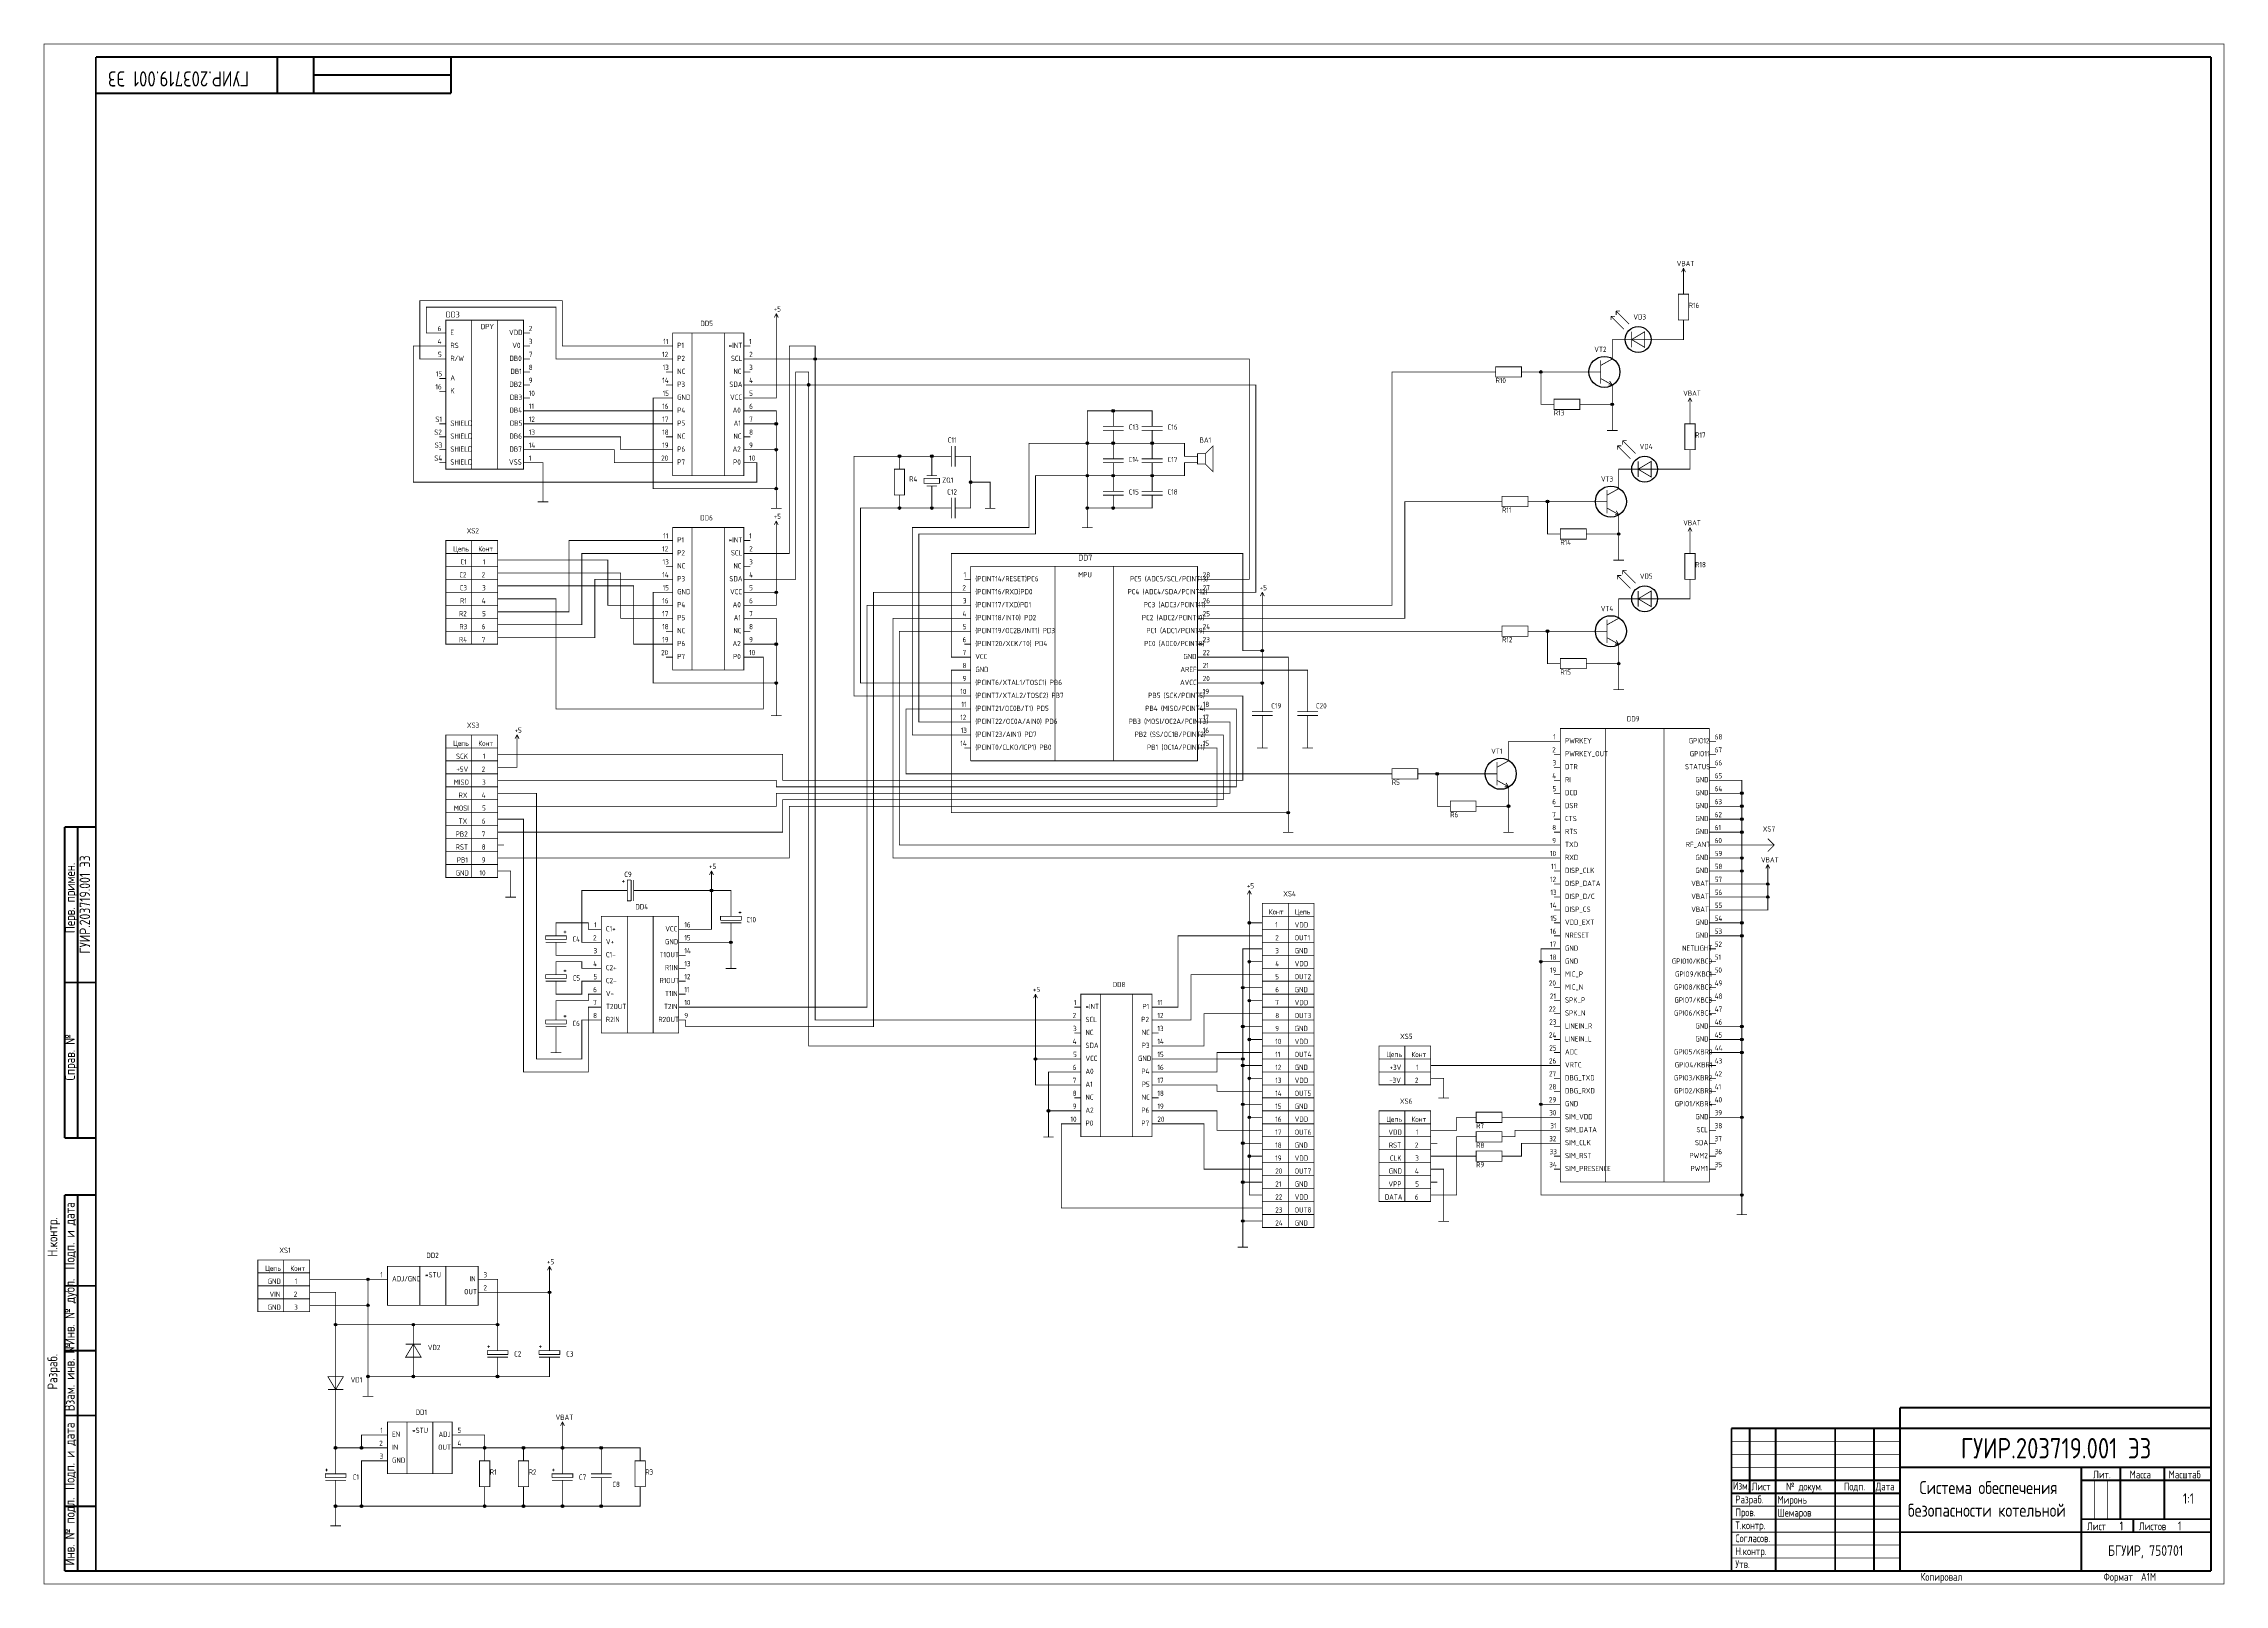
# Model space of a CAD drawing. Header units: millimetres. Extents: x 0 to 841, y 0 to 594.
import ezdxf

# ---------------------------------------------------------------- set-up
doc = ezdxf.new("R2010")
doc.units = ezdxf.units.MM
doc.layers.add('Sheet', color=255, linetype='Continuous')
doc.styles.get("Standard").update_dxf_attribs({"font": 'gost.TTF'})

msp = doc.modelspace()

# ---------------------------------------------------------------- linework, layer by layer
at = {"layer": 'Sheet'}
for points, const_width in [([(0, 0), (0, 594), (841, 594), (841, 0), (0, 0)], 0.3), ([(0, 594), (840.98, 594), (840.98, 0.02), (0, 0.02), (0, 594)], 0.0991), ([(20, 589), (836, 589)], 0.749), ([(20, 5), (20, 589)], 0.749), ([(90, 575), (90, 589)], 0.749), ([(104, 589), (104, 575)], 0.749), ([(157, 589), (157, 575)], 0.749), ([(836, 5), (836, 589)], 0.749), ([(157, 582), (104, 582)], 0.749), ([(20, 575), (157, 575)], 0.749), ([(632.5, 507.54), (631.74, 506.02)], 0.3), ([(632.5, 507.54), (633.26, 506.02)], 0.3), ([(632.5, 505), (632.5, 507.54)], 0.3), ([(632.5, 500), (632.5, 505)], 0.3), ([(630.5, 497.5), (634.48, 497.5), (634.48, 487.52), (630.5, 487.52), (630.5, 497.5)], 0.3), ([(632.5, 497.5), (632.5, 500)], 0.3), ([(152.5, 472.5), (145, 472.5), (145, 495), (200, 495), (200, 477.5), (240, 477.5)], 0.3), ([(152.5, 482.5), (147.5, 482.5), (147.5, 492.5), (197.5, 492.5), (197.5, 472.5), (240, 472.5)], 0.3), ([(282.5, 490.04), (281.74, 488.52)], 0.3), ([(282.5, 490.04), (283.26, 488.52)], 0.3), ([(282.5, 487.5), (282.5, 490.04)], 0.3), ([(604.5, 489), (606, 489)], 0.3), ([(604.5, 489), (604.5, 487.5)], 0.3), ([(609.5, 484), (604.5, 489)], 0.3), ([(611.5, 486), (606.5, 491)], 0.3), ([(606.5, 491), (608, 491)], 0.3), ([(606.5, 491), (606.5, 489.5)], 0.3), ([(155, 482.5), (152.5, 482.5)], 0.3), ([(155, 487.5), (184.98, 487.5), (184.98, 430.02), (155, 430.02), (155, 487.5)], 0.3), ([(165, 430), (165, 487.5)], 0.3), ([(175, 430), (175, 487.5)], 0.3), ([(185, 482.5), (187.5, 482.5)], 0.3), ([(242.5, 482.5), (269.98, 482.5), (269.98, 427.52), (242.5, 427.52), (242.5, 482.5)], 0.3), ([(250, 482.5), (250, 427.5)], 0.3), ([(262.5, 482.5), (262.5, 427.5)], 0.3), ([(272.5, 457.5), (272.5, 457.5), (282.5, 457.5), (282.5, 487.5)], 0.3), ([(605, 475), (605, 480), (607.5, 480)], 0.3), ([(610, 480), (607.5, 480)], 0.3), ([(620, 480), (610, 480)], 0.3), ([(617.5, 483), (617.5, 477), (612.5, 480), (617.5, 483)], 0.3), ([(612.5, 483), (612.5, 477)], 0.3), ([(620, 480), (622.5, 480)], 0.3), ([(622.5, 480), (632.5, 480), (632.5, 485)], 0.3), ([(632.5, 487.5), (632.5, 485)], 0.3), ([(152.5, 477.5), (142.5, 477.5), (142.5, 425), (275, 425), (275, 432.5), (272.5, 432.5)], 0.3), ([(155, 477.5), (152.5, 477.5)], 0.3), ([(155, 472.5), (152.5, 472.5)], 0.3), ([(185, 477.5), (187.5, 477.5)], 0.3), ([(185, 472.5), (187.5, 472.5)], 0.3), ([(242.5, 477.5), (240, 477.5)], 0.3), ([(242.5, 472.5), (240, 472.5)], 0.3), ([(270, 477.5), (272.5, 477.5)], 0.3), ([(270, 472.5), (272.5, 472.5)], 0.3), ([(272.5, 397.5), (287.5, 397.5), (287.5, 477.5), (297.5, 477.5), (297.5, 472.5)], 0.3), ([(272.5, 472.5), (297.5, 472.5), (465, 472.5), (465, 387.5), (447.5, 387.5)], 0.3), ([(397.5, 217.5), (297.5, 217.5), (297.5, 472.5)], 0.3), ([(600.5, 470), (605, 472.5)], 0.3), ([(600.5, 472), (600.5, 463)], 0.3), ([(605, 472.5), (605, 475)], 0.3), ([(155, 465), (152.5, 465)], 0.3), ([(185, 467.5), (187.5, 467.5)], 0.3), ([(242.5, 467.5), (240, 467.5)], 0.3), ([(270, 467.5), (272.5, 467.5)], 0.3), ([(272.5, 387.5), (290, 387.5), (290, 467.5), (295, 467.5), (295, 462.5)], 0.3), ([(557.5, 467.5), (520, 467.5), (520, 377.5), (447.5, 377.5)], 0.3), ([(560, 467.5), (557.5, 467.5)], 0.3), ([(560, 469.5), (569.98, 469.5), (569.98, 465.52), (560, 465.52), (560, 469.5)], 0.3), ([(570, 467.5), (572.5, 467.5)], 0.3), ([(577.5, 467.5), (572.5, 467.5)], 0.3), ([(592.5, 467.5), (577.5, 467.5), (577.5, 467.5), (577.5, 455), (580, 455)], 0.3), ([(596, 467.5), (592.5, 467.5)], 0.3), ([(600.5, 467.5), (596, 467.5)], 0.3), ([(600.5, 465), (605, 462.5)], 0.3), ([(605, 462.5), (604, 464)], 0.3), ([(155, 460), (152.5, 460)], 0.3), ([(185, 462.5), (187.5, 462.5)], 0.3), ([(185, 457.5), (187.5, 457.5)], 0.3), ([(282.5, 422.5), (235, 422.5), (235, 457.5), (240, 457.5)], 0.3), ([(242.5, 462.5), (240, 462.5)], 0.3), ([(242.5, 457.5), (240, 457.5)], 0.3), ([(270, 462.5), (272.5, 462.5)], 0.3), ([(270, 457.5), (272.5, 457.5)], 0.3), ([(272.5, 462.5), (295, 462.5), (467.5, 462.5), (467.5, 382.5), (447.5, 382.5)], 0.3), ([(397.5, 207.5), (295, 207.5), (295, 462.5)], 0.3), ([(582.5, 455), (580, 455)], 0.3), ([(582.5, 457), (592.48, 457), (592.48, 453.02), (582.5, 453.02), (582.5, 457)], 0.3), ([(592.5, 455), (595, 455)], 0.3), ([(605, 450), (605, 455), (605, 455), (595, 455)], 0.3), ([(605, 462.5), (603.5, 462.5)], 0.3), ([(605, 462.5), (605, 460)], 0.3), ([(605, 455), (605, 460)], 0.3), ([(635, 457.54), (634.24, 456.02)], 0.3), ([(635, 457.54), (635.76, 456.02)], 0.3), ([(635, 455), (635, 457.54)], 0.3), ([(635, 450), (635, 455)], 0.3), ([(155, 447.5), (152.5, 447.5)], 0.3), ([(185, 452.5), (187.5, 452.5)], 0.3), ([(185, 447.5), (187.5, 447.5)], 0.3), ([(187.5, 452.5), (240, 452.5)], 0.3), ([(187.5, 447.5), (240, 447.5)], 0.3), ([(242.5, 452.5), (240, 452.5)], 0.3), ([(242.5, 447.5), (240, 447.5)], 0.3), ([(270, 452.5), (272.5, 452.5)], 0.3), ([(270, 447.5), (272.5, 447.5)], 0.3), ([(272.5, 452.5), (272.5, 452.5), (282.5, 452.5), (282.5, 447.5)], 0.3), ([(272.5, 447.5), (272.5, 447.5), (282.5, 447.5), (282.5, 437.5)], 0.3), ([(402.5, 415), (402.5, 427.5), (402.5, 440), (402.5, 452.5), (412.5, 452.5), (412.5, 449)], 0.3), ([(408.5, 446.5), (416.5, 446.5)], 0.3), ([(427.5, 449), (427.5, 452.5), (412.5, 452.5)], 0.3), ([(412.5, 446.5), (412.5, 449)], 0.3), ([(423.5, 446.5), (431.5, 446.5)], 0.3), ([(427.5, 446.5), (427.5, 449)], 0.3), ([(605, 450), (605, 444.92)], 0.3), ([(633, 447.5), (636.98, 447.5), (636.98, 437.52), (633, 437.52), (633, 447.5)], 0.3), ([(635, 447.5), (635, 450)], 0.3), ([(155, 442.5), (152.5, 442.5)], 0.3), ([(155, 437.5), (152.5, 437.5)], 0.3), ([(185, 442.5), (187.5, 442.5)], 0.3), ([(185, 437.5), (187.5, 437.5)], 0.3), ([(187.5, 442.5), (222.5, 442.5), (222.5, 437.5), (240, 437.5)], 0.3), ([(187.5, 437.5), (220, 437.5), (220, 432.5), (240, 432.5)], 0.3), ([(242.5, 442.5), (240, 442.5)], 0.3), ([(242.5, 437.5), (240, 437.5)], 0.3), ([(270, 442.5), (272.5, 442.5)], 0.3), ([(270, 437.5), (272.5, 437.5)], 0.3), ([(272.5, 437.5), (272.5, 437.5), (282.5, 437.5), (282.5, 422.5), (282.5, 420)], 0.3), ([(402.5, 440), (380, 440), (380, 407.5), (335, 407.5), (335, 327.5), (355, 327.5)], 0.3), ([(350, 431), (350, 439)], 0.3), ([(351.5, 431), (351.5, 439)], 0.3), ([(412.5, 440), (402.5, 440)], 0.3), ([(408.5, 445), (416.5, 445)], 0.3), ([(412.5, 445), (412.5, 442.5)], 0.3), ([(412.5, 436.5), (412.5, 440), (412.5, 442.5)], 0.3), ([(427.5, 440), (412.5, 440)], 0.3), ([(423.5, 445), (431.5, 445)], 0.3), ([(427.5, 445), (427.5, 442.5)], 0.3), ([(427.5, 436.5), (427.5, 440), (427.5, 442.5)], 0.3), ([(442.5, 435), (440, 435), (440, 440), (427.5, 440)], 0.3), ([(448, 432), (451, 429), (451, 439), (448, 436)], 0.3), ([(602.97, 444.92), (607.03, 444.92)], 0.3), ([(607, 439), (608.5, 439)], 0.3), ([(607, 439), (607, 437.5)], 0.3), ([(612, 434), (607, 439)], 0.3), ([(614, 436), (609, 441)], 0.3), ([(609, 441), (610.5, 441)], 0.3), ([(609, 441), (609, 439.5)], 0.3), ([(635, 437.5), (635, 435)], 0.3), ([(155, 432.5), (152.5, 432.5)], 0.3), ([(185, 432.5), (187.5, 432.5)], 0.3), ([(192.5, 422.5), (192.5, 432.5), (187.5, 432.5)], 0.3), ([(242.5, 432.5), (240, 432.5)], 0.3), ([(270, 432.5), (272.5, 432.5)], 0.3), ([(355, 342.5), (312.5, 342.5), (312.5, 435), (330, 435), (342.5, 435), (342.5, 430)], 0.3), ([(328, 430), (331.98, 430), (331.98, 420.02), (328, 420.02), (328, 430)], 0.3), ([(330, 432.5), (330, 435)], 0.3), ([(330, 430), (330, 432.5)], 0.3), ([(342.5, 435), (347.5, 435)], 0.3), ([(342.5, 427.5), (342.5, 430)], 0.3), ([(350, 435), (347.5, 435)], 0.3), ([(351.5, 435), (354, 435)], 0.3), ([(354, 415), (357.5, 415), (357.5, 425), (357.5, 435), (354, 435)], 0.3), ([(408.5, 434), (416.5, 434)], 0.3), ([(408.5, 432.5), (416.5, 432.5)], 0.3), ([(412.5, 434), (412.5, 436.5)], 0.3), ([(412.5, 432.5), (412.5, 430)], 0.3), ([(412.5, 424), (412.5, 427.5), (412.5, 430)], 0.3), ([(423.5, 434), (431.5, 434)], 0.3), ([(423.5, 432.5), (431.5, 432.5)], 0.3), ([(427.5, 434), (427.5, 436.5)], 0.3), ([(427.5, 432.5), (427.5, 430)], 0.3), ([(442.5, 432.5), (440, 432.5), (440, 427.5), (427.5, 427.5)], 0.3), ([(427.5, 424), (427.5, 427.5), (427.5, 430)], 0.3), ([(445, 435), (442.5, 435)], 0.3), ([(445, 432.5), (442.5, 432.5)], 0.3), ([(445, 436), (445, 432), (448, 432), (448, 436), (445, 436)], 0.3), ([(607.5, 425), (607.5, 430), (610, 430)], 0.3), ([(612.5, 430), (610, 430)], 0.3), ([(622.5, 430), (612.5, 430)], 0.3), ([(620, 433), (620, 427), (615, 430), (620, 433)], 0.3), ([(615, 433), (615, 427)], 0.3), ([(622.5, 430), (625, 430)], 0.3), ([(625, 430), (635, 430), (635, 435)], 0.3), ([(192.5, 422.5), (192.5, 417.42)], 0.3), ([(330, 415), (342.5, 415), (342.5, 421)], 0.3), ([(402.5, 427.5), (382.5, 427.5), (382.5, 405), (337.5, 405), (337.5, 332.5), (355, 332.5)], 0.3), ([(339.5, 426.5), (345.48, 426.5), (345.48, 424.52), (339.5, 424.52), (339.5, 426.5)], 0.3), ([(340.5, 427.5), (344.5, 427.5)], 0.3), ([(340.5, 423.5), (344.5, 423.5)], 0.3), ([(342.5, 423.5), (342.5, 421)], 0.3), ([(357.5, 425), (365, 425), (365, 420)], 0.3), ([(412.5, 427.5), (402.5, 427.5)], 0.3), ([(408.5, 421.5), (416.5, 421.5)], 0.3), ([(412.5, 427.5), (427.5, 427.5)], 0.3), ([(412.5, 421.5), (412.5, 424)], 0.3), ([(423.5, 421.5), (431.5, 421.5)], 0.3), ([(427.5, 421.5), (427.5, 424)], 0.3), ([(603, 420), (607.5, 422.5)], 0.3), ([(603, 422), (603, 413)], 0.3), ([(607.5, 422.5), (607.5, 425)], 0.3), ([(190.47, 417.42), (194.53, 417.42)], 0.3), ([(280.47, 414.92), (284.53, 414.92)], 0.3), ([(282.5, 420), (282.5, 414.92)], 0.3), ([(330, 417.5), (330, 415), (315, 415), (315, 347.5), (355, 347.5)], 0.3), ([(330, 420), (330, 417.5)], 0.3), ([(342.5, 415), (347.5, 415)], 0.3), ([(350, 415), (347.5, 415)], 0.3), ([(350, 411), (350, 419)], 0.3), ([(351.5, 411), (351.5, 419)], 0.3), ([(351.5, 415), (354, 415)], 0.3), ([(362.97, 414.92), (367.03, 414.92)], 0.3), ([(365, 420), (365, 414.92)], 0.3), ([(427.5, 417.5), (427.5, 415), (412.5, 415), (402.5, 415), (402.5, 412.5)], 0.3), ([(402.5, 412.5), (402.5, 407.42)], 0.3), ([(408.5, 420), (416.5, 420)], 0.3), ([(412.5, 420), (412.5, 417.5)], 0.3), ([(412.5, 417.5), (412.5, 415)], 0.3), ([(423.5, 420), (431.5, 420)], 0.3), ([(427.5, 420), (427.5, 417.5)], 0.3), ([(560, 417.5), (525, 417.5), (525, 372.5), (447.5, 372.5)], 0.3), ([(562.5, 417.5), (560, 417.5)], 0.3), ([(562.5, 419.5), (572.48, 419.5), (572.48, 415.52), (562.5, 415.52), (562.5, 419.5)], 0.3), ([(572.5, 417.5), (575, 417.5)], 0.3), ([(580, 417.5), (575, 417.5)], 0.3), ([(595, 417.5), (580, 417.5), (580, 417.5), (580, 405), (582.5, 405)], 0.3), ([(598.5, 417.5), (595, 417.5)], 0.3), ([(603, 417.5), (598.5, 417.5)], 0.3), ([(603, 415), (607.5, 412.5)], 0.3), ([(607.5, 412.5), (606, 412.5)], 0.3), ([(607.5, 412.5), (606.5, 414)], 0.3), ([(607.5, 412.5), (607.5, 410)], 0.3), ([(242.5, 407.5), (269.98, 407.5), (269.98, 352.52), (242.5, 352.52), (242.5, 407.5)], 0.3), ([(250, 407.5), (250, 352.5)], 0.3), ([(262.5, 407.5), (262.5, 352.5)], 0.3), ([(272.5, 377.5), (272.5, 377.5), (282.5, 377.5), (282.5, 382.5), (282.5, 407.5)], 0.3), ([(282.5, 410.04), (281.74, 408.52)], 0.3), ([(282.5, 410.04), (283.26, 408.52)], 0.3), ([(282.5, 407.5), (282.5, 410.04)], 0.3), ([(400.47, 407.42), (404.53, 407.42)], 0.3), ([(585, 405), (582.5, 405)], 0.3), ([(585, 407), (594.98, 407), (594.98, 403.02), (585, 403.02), (585, 407)], 0.3), ([(595, 405), (597.5, 405)], 0.3), ([(607.5, 400), (607.5, 405), (607.5, 405), (597.5, 405)], 0.3), ([(607.5, 405), (607.5, 410)], 0.3), ([(635, 407.54), (634.24, 406.02)], 0.3), ([(635, 407.54), (635.76, 406.02)], 0.3), ([(635, 405), (635, 407.54)], 0.3), ([(635, 400), (635, 405)], 0.3), ([(155, 402.5), (174.98, 402.5), (174.98, 362.52), (155, 362.52), (155, 402.5)], 0.3), ([(175, 397.5), (155, 397.5)], 0.3), ([(165, 402.5), (165, 362.5)], 0.3), ([(177.5, 375), (202.5, 375), (202.5, 402.5), (240, 402.5), (240, 402.5)], 0.3), ([(177.5, 370), (207.5, 370), (207.5, 397.5), (240, 397.5), (240, 397.5)], 0.3), ([(242.5, 402.5), (240, 402.5)], 0.3), ([(242.5, 397.5), (240, 397.5)], 0.3), ([(270, 402.5), (272.5, 402.5)], 0.3), ([(270, 397.5), (272.5, 397.5)], 0.3), ([(470, 339), (470, 347.5), (470, 360), (462.5, 360), (462.5, 397.5), (350, 397.5), (350, 357.5), (355, 357.5)], 0.3), ([(607.5, 400), (607.5, 394.92)], 0.3), ([(633, 397.5), (636.98, 397.5), (636.98, 387.52), (633, 387.52), (633, 397.5)], 0.3), ([(635, 397.5), (635, 400)], 0.3), ([(175, 392.5), (155, 392.5)], 0.3), ([(175, 387.5), (155, 387.5)], 0.3), ([(175, 395), (177.5, 395)], 0.3), ([(175, 390), (177.5, 390)], 0.3), ([(177.5, 395), (217.5, 395), (217.5, 377.5), (240, 377.5), (240, 377.5)], 0.3), ([(240, 372.5), (240, 372.5), (222.5, 372.5), (222.5, 390), (177.5, 390)], 0.3), ([(177.5, 365), (212.5, 365), (212.5, 387.5), (240, 387.5), (240, 387.5)], 0.3), ([(242.5, 392.5), (240, 392.5)], 0.3), ([(242.5, 387.5), (240, 387.5)], 0.3), ([(270, 392.5), (272.5, 392.5)], 0.3), ([(270, 387.5), (272.5, 387.5)], 0.3), ([(357.5, 387.5), (355, 387.5)], 0.3), ([(357.5, 392.5), (357.5, 317.5)], 0.3), ([(357.5, 392.5), (445, 392.5)], 0.3), ([(390, 392.5), (390, 317.5)], 0.3), ([(412.5, 392.5), (412.5, 317.5)], 0.3), ([(445, 392.5), (445, 317.5)], 0.3), ([(445, 387.5), (447.5, 387.5)], 0.3), ([(605.47, 394.92), (609.53, 394.92)], 0.3), ([(607, 389), (608.5, 389)], 0.3), ([(607, 389), (607, 387.5)], 0.3), ([(612, 384), (607, 389)], 0.3), ([(614, 386), (609, 391)], 0.3), ([(609, 391), (610.5, 391)], 0.3), ([(609, 391), (609, 389.5)], 0.3), ([(635, 387.5), (635, 385)], 0.3), ([(175, 382.5), (155, 382.5)], 0.3), ([(175, 385), (177.5, 385)], 0.3), ([(175, 380), (177.5, 380)], 0.3), ([(177.5, 385), (227.5, 385), (227.5, 362.5), (240, 362.5)], 0.3), ([(272.5, 357.5), (272.5, 357.5), (277.5, 357.5), (277.5, 337.5), (197.5, 337.5), (197.5, 380), (177.5, 380)], 0.3), ([(240, 382.5), (240, 382.5), (235, 382.5), (235, 347.5), (282.5, 347.5)], 0.3), ([(242.5, 382.5), (240, 382.5)], 0.3), ([(247.5, 217.5), (247.5, 215), (320, 215), (320, 382.5), (355, 382.5)], 0.3), ([(270, 382.5), (272.5, 382.5)], 0.3), ([(272.5, 382.5), (272.5, 382.5), (282.5, 382.5)], 0.3), ([(357.5, 382.5), (355, 382.5)], 0.3), ([(445, 382.5), (447.5, 382.5)], 0.3), ([(470, 382.54), (469.24, 381.02)], 0.3), ([(470, 382.54), (470.76, 381.02)], 0.3), ([(470, 380), (470, 382.54)], 0.3), ([(470, 380), (470, 360)], 0.3), ([(607.5, 375), (607.5, 380), (610, 380)], 0.3), ([(612.5, 380), (610, 380)], 0.3), ([(622.5, 380), (612.5, 380)], 0.3), ([(620, 383), (620, 377), (615, 380), (620, 383)], 0.3), ([(615, 383), (615, 377)], 0.3), ([(622.5, 380), (625, 380)], 0.3), ([(625, 380), (635, 380), (635, 385)], 0.3), ([(175, 377.5), (155, 377.5)], 0.3), ([(175, 372.5), (155, 372.5)], 0.3), ([(175, 375), (177.5, 375)], 0.3), ([(242.5, 377.5), (240, 377.5)], 0.3), ([(242.5, 372.5), (240, 372.5)], 0.3), ([(247.5, 222.5), (317.5, 222.5), (317.5, 377.5), (355, 377.5)], 0.3), ([(270, 377.5), (272.5, 377.5)], 0.3), ([(270, 372.5), (272.5, 372.5)], 0.3), ([(272.5, 372.5), (272.5, 372.5), (282.5, 372.5), (282.5, 362.5), (282.5, 347.5), (282.5, 340)], 0.3), ([(582.5, 280), (327.5, 280), (327.5, 372.5), (355, 372.5)], 0.3), ([(357.5, 377.5), (355, 377.5)], 0.3), ([(357.5, 372.5), (355, 372.5)], 0.3), ([(445, 377.5), (447.5, 377.5)], 0.3), ([(445, 372.5), (447.5, 372.5)], 0.3), ([(603, 370), (607.5, 372.5)], 0.3), ([(603, 372), (603, 363)], 0.3), ([(607.5, 372.5), (607.5, 375)], 0.3), ([(175, 367.5), (155, 367.5)], 0.3), ([(175, 370), (177.5, 370)], 0.3), ([(175, 365), (177.5, 365)], 0.3), ([(242.5, 367.5), (240, 367.5)], 0.3), ([(242.5, 362.5), (240, 362.5)], 0.3), ([(270, 367.5), (272.5, 367.5)], 0.3), ([(270, 362.5), (272.5, 362.5)], 0.3), ([(272.5, 362.5), (272.5, 362.5), (282.5, 362.5)], 0.3), ([(582.5, 285), (330, 285), (330, 367.5), (355, 367.5)], 0.3), ([(357.5, 367.5), (355, 367.5)], 0.3), ([(357.5, 362.5), (355, 362.5)], 0.3), ([(445, 367.5), (447.5, 367.5)], 0.3), ([(445, 362.5), (447.5, 362.5)], 0.3), ([(560, 367.5), (530.08, 367.5), (530.08, 367.5), (447.5, 367.5)], 0.3), ([(562.5, 367.5), (560, 367.5)], 0.3), ([(562.5, 369.5), (572.48, 369.5), (572.48, 365.52), (562.5, 365.52), (562.5, 369.5)], 0.3), ([(572.5, 367.5), (575, 367.5)], 0.3), ([(580, 367.5), (575, 367.5)], 0.3), ([(595, 367.5), (580, 367.5), (580, 367.5), (580, 355), (582.5, 355)], 0.3), ([(598.5, 367.5), (595, 367.5)], 0.3), ([(603, 367.5), (598.5, 367.5)], 0.3), ([(603, 365), (607.5, 362.5)], 0.3), ([(607.5, 362.5), (606, 362.5)], 0.3), ([(607.5, 362.5), (606.5, 364)], 0.3), ([(607.5, 362.5), (607.5, 360)], 0.3), ([(242.5, 357.5), (240, 357.5)], 0.3), ([(270, 357.5), (272.5, 357.5)], 0.3), ([(357.5, 357.5), (355, 357.5)], 0.3), ([(445, 357.5), (447.5, 357.5)], 0.3), ([(447.5, 357.5), (480, 357.5), (480, 297.5), (480, 295)], 0.3), ([(585, 355), (582.5, 355)], 0.3), ([(585, 357), (594.98, 357), (594.98, 353.02), (585, 353.02), (585, 357)], 0.3), ([(595, 355), (597.5, 355)], 0.3), ([(607.5, 350), (607.5, 355), (607.5, 355), (597.5, 355)], 0.3), ([(607.5, 355), (607.5, 360)], 0.3), ([(355, 352.5), (350, 352.5), (350, 297.5), (480, 297.5)], 0.3), ([(357.5, 352.5), (355, 352.5)], 0.3), ([(357.5, 347.5), (355, 347.5)], 0.3), ([(445, 352.5), (447.5, 352.5)], 0.3), ([(445, 347.5), (447.5, 347.5)], 0.3), ([(487.5, 339), (487.5, 352.5), (447.5, 352.5)], 0.3), ([(447.5, 347.5), (470, 347.5)], 0.3), ([(605.47, 344.92), (609.53, 344.92)], 0.3), ([(607.5, 350), (607.5, 344.92)], 0.3), ([(447.5, 342.5), (462.5, 342.5), (462.5, 310), (285, 310), (285, 320), (177.5, 320)], 0.3), ([(447.5, 337.5), (460, 337.5), (460, 307.5), (282.5, 307.5), (282.5, 310), (177.5, 310)], 0.3), ([(282.5, 340), (282.5, 334.92)], 0.3), ([(517.5, 312.5), (332.5, 312.5), (332.5, 337.5), (355, 337.5)], 0.3), ([(357.5, 342.5), (355, 342.5)], 0.3), ([(357.5, 337.5), (355, 337.5)], 0.3), ([(445, 342.5), (447.5, 342.5)], 0.3), ([(445, 337.5), (447.5, 337.5)], 0.3), ([(474, 336.5), (466, 336.5)], 0.3), ([(470, 336.5), (470, 339)], 0.3), ([(491.5, 336.5), (483.5, 336.5)], 0.3), ([(487.5, 336.5), (487.5, 339)], 0.3), ([(177.5, 300), (282.5, 300), (282.5, 305), (457.5, 305), (457.5, 332.5), (447.5, 332.5)], 0.3), ([(280.47, 334.92), (284.53, 334.92)], 0.3), ([(357.5, 332.5), (355, 332.5)], 0.3), ([(445, 332.5), (447.5, 332.5)], 0.3), ([(474, 335), (466, 335)], 0.3), ([(470, 335), (470, 332.5)], 0.3), ([(470, 327.5), (470, 332.5)], 0.3), ([(491.5, 335), (483.5, 335)], 0.3), ([(487.5, 335), (487.5, 332.5)], 0.3), ([(487.5, 332.5), (487.5, 327.5)], 0.3), ([(585, 330), (642.48, 330), (642.48, 155.02), (585, 155.02), (585, 330)], 0.3), ([(602.5, 330), (602.5, 155)], 0.3), ([(625, 330), (625, 155)], 0.3), ([(155, 327.5), (174.98, 327.5), (174.98, 272.52), (155, 272.52), (155, 327.5)], 0.3), ([(175, 322.5), (155, 322.5)], 0.3), ([(165, 327.5), (165, 272.5)], 0.3), ([(175, 320), (177.5, 320)], 0.3), ([(177.5, 290), (285, 290), (285, 302.5), (455, 302.5), (455, 327.5), (447.5, 327.5)], 0.3), ([(177.5, 315), (182.5, 315), (182.5, 325)], 0.3), ([(177.5, 280), (287.5, 280), (287.5, 300), (452.5, 300), (452.5, 322.5), (447.5, 322.5)], 0.3), ([(182.5, 327.54), (181.74, 326.02)], 0.3), ([(182.5, 327.54), (183.26, 326.02)], 0.3), ([(182.5, 325), (182.5, 327.54)], 0.3), ([(357.5, 327.5), (355, 327.5)], 0.3), ([(357.5, 322.5), (355, 322.5)], 0.3), ([(445, 327.5), (447.5, 327.5)], 0.3), ([(445, 322.5), (447.5, 322.5)], 0.3), ([(467.97, 322.42), (472.03, 322.42)], 0.3), ([(470, 327.5), (470, 322.42)], 0.3), ([(485.47, 322.42), (489.53, 322.42)], 0.3), ([(487.5, 327.5), (487.5, 322.42)], 0.3), ([(565, 320), (565, 325), (567.5, 325)], 0.3), ([(565, 317.5), (565, 320)], 0.3), ([(567.5, 325), (567.5, 325), (582.5, 325)], 0.3), ([(585, 325), (582.5, 325)], 0.3), ([(585, 320), (582.5, 320)], 0.3), ([(642.5, 325), (645, 325)], 0.3), ([(642.5, 320), (645, 320)], 0.3), ([(175, 317.5), (155, 317.5)], 0.3), ([(175, 312.5), (155, 312.5)], 0.3), ([(175, 315), (177.5, 315)], 0.3), ([(357.5, 317.5), (445, 317.5)], 0.3), ([(520, 312.5), (517.5, 312.5)], 0.3), ([(520, 314.5), (529.98, 314.5), (529.98, 310.52), (520, 310.52), (520, 314.5)], 0.3), ([(530, 312.5), (532.5, 312.5)], 0.3), ([(532.5, 312.5), (537.5, 312.5), (552.5, 312.5)], 0.3), ([(537.5, 312.5), (537.5, 300), (540, 300)], 0.3), ([(556, 312.5), (552.5, 312.5)], 0.3), ([(560.5, 312.5), (556, 312.5)], 0.3), ([(560.5, 315), (565, 317.5)], 0.3), ([(560.5, 317), (560.5, 308)], 0.3), ([(585, 315), (582.5, 315)], 0.3), ([(642.5, 315), (645, 315)], 0.3), ([(175, 307.5), (155, 307.5)], 0.3), ([(175, 310), (177.5, 310)], 0.3), ([(175, 305), (177.5, 305)], 0.3), ([(212.5, 217.5), (207.5, 217.5), (207.5, 202.5), (190, 202.5), (190, 305), (177.5, 305)], 0.3), ([(560.5, 310), (565, 307.5)], 0.3), ([(565, 307.5), (563.5, 307.5)], 0.3), ([(565, 307.5), (564, 309)], 0.3), ([(565, 307.5), (565, 305)], 0.3), ([(565, 300), (565, 305)], 0.3), ([(585, 310), (582.5, 310)], 0.3), ([(585, 305), (582.5, 305)], 0.3), ([(642.5, 310), (645, 310)], 0.3), ([(642.5, 305), (645, 305)], 0.3), ([(645, 310), (655, 310), (655, 305)], 0.3), ([(655, 300), (655, 305), (645, 305)], 0.3), ([(175, 302.5), (155, 302.5)], 0.3), ([(175, 297.5), (155, 297.5)], 0.3), ([(175, 300), (177.5, 300)], 0.3), ([(175, 295), (177.5, 295)], 0.3), ([(177.5, 295), (185, 295), (185, 197.5), (210, 197.5), (210, 222.5), (212.5, 222.5)], 0.3), ([(480, 295), (480, 289.92)], 0.3), ([(542.5, 300), (540, 300)], 0.3), ([(542.5, 302), (552.48, 302), (552.48, 298.02), (542.5, 298.02), (542.5, 302)], 0.3), ([(552.5, 300), (555, 300)], 0.3), ([(565, 295), (565, 300), (565, 300), (555, 300)], 0.3), ([(565, 295), (565, 289.92)], 0.3), ([(585, 300), (582.5, 300)], 0.3), ([(585, 295), (582.5, 295)], 0.3), ([(642.5, 300), (645, 300)], 0.3), ([(642.5, 295), (645, 295)], 0.3), ([(645, 295), (655, 295), (655, 300), (645, 300)], 0.3), ([(655, 290), (655, 295)], 0.3), ([(8, 292), (8, 172)], 0.749), ([(20, 292), (8, 292)], 0.749), ([(13, 292), (13, 172)], 0.749), ([(175, 292.5), (155, 292.5)], 0.3), ([(175, 287.5), (155, 287.5)], 0.3), ([(175, 290), (177.5, 290)], 0.3), ([(477.97, 289.92), (482.03, 289.92)], 0.3), ([(562.97, 289.92), (567.03, 289.92)], 0.3), ([(585, 290), (582.5, 290)], 0.3), ([(642.5, 290), (645, 290)], 0.3), ([(645, 290), (645, 290), (655, 290), (655, 280)], 0.3), ([(667.5, 285), (665, 287.5)], 0.3), ([(175, 282.5), (155, 282.5)], 0.3), ([(175, 277.5), (155, 277.5)], 0.3), ([(175, 285), (177.5, 285)], 0.3), ([(175, 280), (177.5, 280)], 0.3), ([(585, 285), (582.5, 285)], 0.3), ([(585, 280), (582.5, 280)], 0.3), ([(642.5, 285), (645, 285)], 0.3), ([(642.5, 280), (645, 280)], 0.3), ([(645, 285), (657.5, 285), (657.5, 285)], 0.3), ([(645, 280), (655, 280), (655, 275)], 0.3), ([(660, 285), (657.5, 285)], 0.3), ([(667.5, 285), (660, 285)], 0.3), ([(665, 277.54), (664.24, 276.02)], 0.3), ([(667.5, 285), (665, 282.5)], 0.3), ([(665, 277.54), (665.76, 276.02)], 0.3), ([(665, 275), (665, 277.54)], 0.3), ([(175, 275), (177.5, 275)], 0.3), ([(177.5, 275), (180, 275), (180, 270)], 0.3), ([(180, 270), (180, 264.92)], 0.3), ([(224, 271), (223, 271)], 0.3), ([(223.5, 270.5), (223.5, 271.5)], 0.3), ([(226.5, 271.5), (226.5, 271.5), (225, 271.5), (225, 263.5), (226.5, 263.5), (226.5, 263.5)], 0.3), ([(226.5, 271.5), (226.5, 263.5)], 0.3), ([(227.5, 271.5), (227.5, 263.5)], 0.3), ([(257.5, 275.04), (256.74, 273.52)], 0.3), ([(257.5, 275.04), (258.26, 273.52)], 0.3), ([(257.5, 272.5), (257.5, 275.04)], 0.3), ([(257.5, 272.5), (257.5, 267.5)], 0.3), ([(585, 275), (582.5, 275)], 0.3), ([(585, 270), (582.5, 270)], 0.3), ([(642.5, 275), (645, 275)], 0.3), ([(642.5, 270), (645, 270)], 0.3), ([(645, 275), (647.54, 275), (647.54, 275), (655, 275), (655, 255)], 0.3), ([(645, 270), (665, 270)], 0.3), ([(645, 260), (665, 260), (665, 265), (665, 270)], 0.3), ([(665, 270), (665, 275)], 0.3), ([(177.97, 264.92), (182.03, 264.92)], 0.3), ([(212.5, 247.5), (207.5, 247.5), (207.5, 267.5), (222.5, 267.5)], 0.3), ([(225, 267.5), (222.5, 267.5)], 0.3), ([(227.5, 267.5), (230, 267.5)], 0.3), ([(247.5, 252.5), (257.5, 252.5), (257.5, 267.5), (230, 267.5)], 0.3), ([(265, 260), (265, 267.5), (257.5, 267.5)], 0.3), ([(465, 267.54), (464.24, 266.02)], 0.3), ([(465, 267.54), (465.76, 266.02)], 0.3), ([(465, 265), (465, 267.54)], 0.3), ([(467.5, 255), (465, 255), (465, 265)], 0.3), ([(470, 262.5), (489.98, 262.5), (489.98, 137.52), (470, 137.52), (470, 262.5)], 0.3), ([(480, 262.5), (480, 137.5)], 0.3), ([(585, 265), (582.5, 265)], 0.3), ([(642.5, 265), (645, 265)], 0.3), ([(645, 265), (665, 265)], 0.3), ([(212.5, 252.5), (210, 252.5), (210, 255), (197.5, 255), (197.5, 252.5)], 0.3), ([(197.5, 250), (197.5, 252.5)], 0.3), ([(215, 252.5), (212.5, 252.5)], 0.3), ([(215, 257.5), (244.86, 257.5), (244.86, 212.52), (215, 212.52), (215, 257.5)], 0.3), ([(225, 212.5), (225, 257.5)], 0.3), ([(235, 212.5), (235, 257.5)], 0.3), ([(245, 252.5), (247.5, 252.5)], 0.3), ([(269, 256), (269, 256), (269, 257.5), (261, 257.5), (261, 256), (261, 256)], 0.3), ([(269, 256), (261, 256)], 0.3), ([(269, 255), (261, 255)], 0.3), ([(265, 257.5), (265, 260)], 0.3), ([(265, 255), (265, 252.5)], 0.3), ([(265, 252.5), (265, 247.5), (265, 242.5)], 0.3), ([(268, 259), (269, 259)], 0.3), ([(268.5, 258.5), (268.5, 259.5)], 0.3), ([(465, 255), (465, 240), (467.5, 240)], 0.3), ([(470, 255), (467.5, 255)], 0.3), ([(470, 257.5), (490, 257.5)], 0.3), ([(470, 252.5), (490, 252.5)], 0.3), ([(585, 260), (582.5, 260)], 0.3), ([(585, 255), (582.5, 255)], 0.3), ([(642.5, 260), (645, 260)], 0.3), ([(642.5, 255), (645, 255)], 0.3), ([(645, 255), (650.08, 255), (650.08, 255), (655, 255), (655, 250)], 0.3), ([(201.5, 248.5), (201.5, 248.5), (201.5, 250), (193.5, 250), (193.5, 248.5), (193.5, 248.5)], 0.3), ([(201.5, 248.5), (193.5, 248.5)], 0.3), ([(201.5, 247.5), (193.5, 247.5)], 0.3), ([(197.5, 247.5), (197.5, 245)], 0.3), ([(212.5, 242.5), (197.5, 242.5), (197.5, 245)], 0.3), ([(200.5, 251.5), (201.5, 251.5)], 0.3), ([(201, 251), (201, 252)], 0.3), ([(215, 247.5), (212.5, 247.5)], 0.3), ([(245, 247.5), (247.5, 247.5)], 0.3), ([(247.5, 247.5), (265, 247.5)], 0.3), ([(430, 222.5), (430, 222.5), (437.5, 222.5), (437.5, 250), (467.5, 250)], 0.3), ([(467.5, 245), (462.5, 245), (462.5, 230)], 0.3), ([(470, 250), (467.5, 250)], 0.3), ([(470, 245), (467.5, 245)], 0.3), ([(470, 247.5), (490, 247.5)], 0.3), ([(582.5, 245), (577.5, 245), (577.5, 240)], 0.3), ([(585, 250), (582.5, 250)], 0.3), ([(585, 245), (582.5, 245)], 0.3), ([(642.5, 250), (645, 250)], 0.3), ([(642.5, 245), (645, 245)], 0.3), ([(655, 215), (655, 250), (645, 250)], 0.3), ([(212.5, 237.5), (207.5, 237.5), (207.5, 240), (197.5, 240), (197.5, 237.5)], 0.3), ([(197.5, 235), (197.5, 237.5)], 0.3), ([(200.5, 236.5), (201.5, 236.5)], 0.3), ([(201, 236), (201, 237)], 0.3), ([(215, 242.5), (212.5, 242.5)], 0.3), ([(215, 237.5), (212.5, 237.5)], 0.3), ([(245, 242.5), (247.5, 242.5)], 0.3), ([(245, 237.5), (247.5, 237.5)], 0.3), ([(262.97, 237.42), (267.03, 237.42)], 0.3), ([(265, 242.5), (265, 237.42)], 0.3), ([(465, 240), (465, 225), (467.5, 225)], 0.3), ([(470, 240), (467.5, 240)], 0.3), ([(470, 242.5), (490, 242.5)], 0.3), ([(470, 237.5), (490, 237.5)], 0.3), ([(577.5, 185), (577.5, 240), (582.5, 240), (582.5, 240)], 0.3), ([(585, 240), (582.5, 240)], 0.3), ([(642.5, 240), (645, 240)], 0.3), ([(20, 232), (8, 232)], 0.749), ([(201.5, 233.5), (201.5, 233.5), (201.5, 235), (193.5, 235), (193.5, 233.5), (193.5, 233.5)], 0.3), ([(201.5, 233.5), (193.5, 233.5)], 0.3), ([(201.5, 232.5), (193.5, 232.5)], 0.3), ([(197.5, 232.5), (197.5, 230)], 0.3), ([(212.5, 232.5), (207.5, 232.5), (207.5, 227.5), (197.5, 227.5), (197.5, 230)], 0.3), ([(212.5, 227.5), (210, 227.5), (210, 225), (197.5, 225), (197.5, 220)], 0.3), ([(215, 232.5), (212.5, 232.5)], 0.3), ([(215, 227.5), (212.5, 227.5)], 0.3), ([(245, 232.5), (247.5, 232.5)], 0.3), ([(245, 227.5), (247.5, 227.5)], 0.3), ([(382.5, 227.54), (381.74, 226.02)], 0.3), ([(382.5, 227.54), (383.26, 226.02)], 0.3), ([(382.5, 225), (382.5, 227.54)], 0.3), ([(400, 227.5), (427.48, 227.5), (427.48, 172.52), (400, 172.52), (400, 227.5)], 0.3), ([(407.5, 227.5), (407.5, 172.5)], 0.3), ([(420, 227.5), (420, 172.5)], 0.3), ([(430, 217.5), (442.5, 217.5), (442.5, 235), (467.5, 235)], 0.3), ([(467.5, 230), (462.5, 230), (462.5, 215)], 0.3), ([(470, 235), (467.5, 235)], 0.3), ([(470, 230), (467.5, 230)], 0.3), ([(470, 232.5), (490, 232.5)], 0.3), ([(470, 227.5), (490, 227.5)], 0.3), ([(585, 235), (582.5, 235)], 0.3), ([(585, 230), (582.5, 230)], 0.3), ([(642.5, 235), (645, 235)], 0.3), ([(642.5, 230), (645, 230)], 0.3), ([(197.5, 217.5), (197.5, 220)], 0.3), ([(200.5, 219), (201.5, 219)], 0.3), ([(201, 218.5), (201, 219.5)], 0.3), ([(215, 222.5), (212.5, 222.5)], 0.3), ([(245, 222.5), (247.5, 222.5)], 0.3), ([(382.5, 225), (382.5, 202.5), (389.96, 202.5), (389.96, 202.5), (397.5, 202.5)], 0.3), ([(400, 222.5), (397.5, 222.5)], 0.3), ([(427.5, 222.5), (430, 222.5)], 0.3), ([(430, 207.5), (447.5, 207.5), (447.5, 220), (467.5, 220)], 0.3), ([(465, 225), (465, 210), (467.5, 210)], 0.3), ([(470, 225), (467.5, 225)], 0.3), ([(470, 220), (467.5, 220)], 0.3), ([(470, 222.5), (490, 222.5)], 0.3), ([(585, 225), (582.5, 225)], 0.3), ([(585, 220), (582.5, 220)], 0.3), ([(642.5, 225), (645, 225)], 0.3), ([(642.5, 220), (645, 220)], 0.3), ([(201.5, 216), (201.5, 216), (201.5, 217.5), (193.5, 217.5), (193.5, 216), (193.5, 216)], 0.3), ([(201.5, 216), (193.5, 216)], 0.3), ([(201.5, 215), (193.5, 215)], 0.3), ([(197.5, 215), (197.5, 212.5)], 0.3), ([(197.5, 210), (197.5, 212.5)], 0.3), ([(215, 217.5), (212.5, 217.5)], 0.3), ([(245, 217.5), (247.5, 217.5)], 0.3), ([(400, 217.5), (397.5, 217.5)], 0.3), ([(400, 212.5), (397.5, 212.5)], 0.3), ([(427.5, 217.5), (430, 217.5)], 0.3), ([(427.5, 212.5), (430, 212.5)], 0.3), ([(430, 202.5), (462.5, 202.5), (462.5, 215)], 0.3), ([(467.5, 215), (462.5, 215)], 0.3), ([(470, 215), (467.5, 215)], 0.3), ([(470, 217.5), (490, 217.5)], 0.3), ([(470, 212.5), (490, 212.5)], 0.3), ([(585, 215), (582.5, 215)], 0.3), ([(642.5, 215), (645, 215)], 0.3), ([(645, 215), (655, 215), (655, 210)], 0.3), ([(195.47, 204.92), (199.53, 204.92)], 0.3), ([(197.5, 210), (197.5, 204.92)], 0.3), ([(397.5, 192.5), (382.5, 192.5), (382.5, 202.5)], 0.3), ([(400, 207.5), (397.5, 207.5)], 0.3), ([(400, 202.5), (397.5, 202.5)], 0.3), ([(427.5, 207.5), (430, 207.5)], 0.3), ([(427.5, 202.5), (430, 202.5)], 0.3), ([(430, 197.5), (452.5, 197.5), (452.5, 205), (467.5, 205)], 0.3), ([(462.5, 200), (462.5, 202.5)], 0.3), ([(465, 210), (465, 195), (467.5, 195)], 0.3), ([(470, 210), (467.5, 210)], 0.3), ([(470, 205), (467.5, 205)], 0.3), ([(470, 207.5), (490, 207.5)], 0.3), ([(470, 202.5), (490, 202.5)], 0.3), ([(515, 207.5), (534.98, 207.5), (534.98, 192.52), (515, 192.52), (515, 207.5)], 0.3), ([(535, 202.5), (515, 202.5)], 0.3), ([(525, 207.5), (525, 192.5)], 0.3), ([(585, 210), (582.5, 210)], 0.3), ([(585, 205), (582.5, 205)], 0.3), ([(642.5, 210), (645, 210)], 0.3), ([(642.5, 205), (645, 205)], 0.3), ([(655, 205), (655, 210), (645, 210)], 0.3), ([(645, 205), (655, 205), (655, 180), (655, 150), (655, 147.5)], 0.3), ([(397.5, 197.5), (387.5, 197.5), (387.5, 182.5)], 0.3), ([(400, 197.5), (397.5, 197.5)], 0.3), ([(427.5, 197.5), (430, 197.5)], 0.3), ([(467.5, 200), (462.5, 200), (462.5, 185)], 0.3), ([(465, 195), (465, 180), (467.5, 180)], 0.3), ([(470, 200), (467.5, 200)], 0.3), ([(470, 195), (467.5, 195)], 0.3), ([(470, 197.5), (490, 197.5)], 0.3), ([(535, 197.5), (515, 197.5)], 0.3), ([(535, 200), (537.5, 200)], 0.3), ([(535, 195), (537.5, 195)], 0.3), ([(582.5, 200), (537.5, 200)], 0.3), ([(537.5, 195), (540, 195), (540, 192.5)], 0.3), ([(585, 200), (582.5, 200)], 0.3), ([(585, 195), (582.5, 195)], 0.3), ([(642.5, 200), (645, 200)], 0.3), ([(642.5, 195), (645, 195)], 0.3), ([(400, 192.5), (397.5, 192.5)], 0.3), ([(400, 187.5), (397.5, 187.5)], 0.3), ([(427.5, 192.5), (430, 192.5)], 0.3), ([(427.5, 187.5), (430, 187.5)], 0.3), ([(430, 192.5), (452.5, 192.5), (452.5, 190), (467.5, 190)], 0.3), ([(467.5, 185), (462.5, 185), (462.5, 170)], 0.3), ([(470, 190), (467.5, 190)], 0.3), ([(470, 185), (467.5, 185)], 0.3), ([(470, 192.5), (490, 192.5)], 0.3), ([(470, 187.5), (490, 187.5)], 0.3), ([(537.97, 187.42), (542.03, 187.42)], 0.3), ([(540, 192.5), (540, 187.42)], 0.3), ([(582.5, 185), (577.5, 185), (577.5, 150), (655, 150)], 0.3), ([(585, 190), (582.5, 190)], 0.3), ([(585, 185), (582.5, 185)], 0.3), ([(642.5, 190), (645, 190)], 0.3), ([(642.5, 185), (645, 185)], 0.3), ([(387.5, 177.5), (387.5, 182.5), (397.5, 182.5)], 0.3), ([(387.5, 177.5), (387.5, 172.42)], 0.3), ([(397.5, 177.5), (392.5, 177.5), (392.5, 145), (467.5, 145)], 0.3), ([(400, 182.5), (397.5, 182.5)], 0.3), ([(400, 177.5), (397.5, 177.5)], 0.3), ([(427.5, 182.5), (430, 182.5)], 0.3), ([(427.5, 177.5), (430, 177.5)], 0.3), ([(430, 182.5), (452.5, 182.5), (452.5, 175), (467.5, 175)], 0.3), ([(430, 177.5), (447.5, 177.5), (447.5, 160), (467.5, 160)], 0.3), ([(465, 180), (465, 165), (467.5, 165)], 0.3), ([(470, 180), (467.5, 180)], 0.3), ([(470, 182.5), (490, 182.5)], 0.3), ([(470, 177.5), (490, 177.5)], 0.3), ([(515, 182.5), (534.98, 182.5), (534.98, 147.52), (515, 147.52), (515, 182.5)], 0.3), ([(535, 177.5), (515, 177.5)], 0.3), ([(525, 182.5), (525, 147.5)], 0.3), ([(550, 180), (545, 180), (545, 175), (537.5, 175)], 0.3), ([(552.5, 180), (550, 180)], 0.3), ([(552.5, 182), (562.48, 182), (562.48, 178.02), (552.5, 178.02), (552.5, 182)], 0.3), ([(562.5, 180), (565, 180)], 0.3), ([(582.5, 180), (565, 180)], 0.3), ([(585, 180), (582.5, 180)], 0.3), ([(642.5, 180), (645, 180)], 0.3), ([(645, 180), (655, 180)], 0.3), ([(8, 172), (20, 172)], 0.749), ([(385.47, 172.42), (389.53, 172.42)], 0.3), ([(467.5, 170), (462.5, 170), (462.5, 155)], 0.3), ([(470, 175), (467.5, 175)], 0.3), ([(470, 170), (467.5, 170)], 0.3), ([(470, 172.5), (490, 172.5)], 0.3), ([(535, 172.5), (515, 172.5)], 0.3), ([(535, 175), (537.5, 175)], 0.3), ([(535, 170), (537.5, 170)], 0.3), ([(550, 172.5), (545, 172.5), (545, 150), (537.5, 150)], 0.3), ([(552.5, 172.5), (550, 172.5)], 0.3), ([(552.5, 174.5), (562.48, 174.5), (562.48, 170.52), (552.5, 170.52), (552.5, 174.5)], 0.3), ([(562.5, 172.5), (565, 172.5)], 0.3), ([(582.5, 175), (567.5, 175), (567.5, 172.5), (565, 172.5)], 0.3), ([(582.5, 170), (570, 170), (570, 165), (565, 165)], 0.3), ([(585, 175), (582.5, 175)], 0.3), ([(585, 170), (582.5, 170)], 0.3), ([(642.5, 175), (645, 175)], 0.3), ([(642.5, 170), (645, 170)], 0.3), ([(467.5, 150), (465, 150), (465, 165)], 0.3), ([(470, 165), (467.5, 165)], 0.3), ([(470, 160), (467.5, 160)], 0.3), ([(470, 167.5), (490, 167.5)], 0.3), ([(470, 162.5), (490, 162.5)], 0.3), ([(535, 167.5), (515, 167.5)], 0.3), ([(535, 162.5), (515, 162.5)], 0.3), ([(535, 165), (537.5, 165)], 0.3), ([(535, 160), (537.5, 160)], 0.3), ([(550, 165), (537.5, 165)], 0.3), ([(537.5, 160), (540, 160), (540, 145)], 0.3), ([(552.5, 165), (550, 165)], 0.3), ([(552.5, 167), (562.48, 167), (562.48, 163.02), (552.5, 163.02), (552.5, 167)], 0.3), ([(562.5, 165), (565, 165)], 0.3), ([(585, 165), (582.5, 165)], 0.3), ([(585, 160), (582.5, 160)], 0.3), ([(642.5, 165), (645, 165)], 0.3), ([(642.5, 160), (645, 160)], 0.3), ([(467.5, 155), (462.5, 155), (462.5, 140), (462.5, 135)], 0.3), ([(470, 155), (467.5, 155)], 0.3), ([(470, 157.5), (490, 157.5)], 0.3), ([(470, 152.5), (490, 152.5)], 0.3), ([(535, 157.5), (515, 157.5)], 0.3), ([(535, 152.5), (515, 152.5)], 0.3), ([(535, 155), (537.5, 155)], 0.3), ([(8, 5), (8, 150)], 0.749), ([(8, 150), (20, 150)], 0.749), ([(13, 150), (13, 5)], 0.749), ([(470, 150), (467.5, 150)], 0.3), ([(470, 145), (467.5, 145)], 0.3), ([(470, 147.5), (490, 147.5)], 0.3), ([(535, 150), (537.5, 150)], 0.3), ([(540, 145), (540, 139.92)], 0.3), ([(655, 147.5), (655, 142.42)], 0.3), ([(467.5, 140), (462.5, 140)], 0.3), ([(462.5, 135), (462.5, 129.92)], 0.3), ([(470, 140), (467.5, 140)], 0.3), ([(470, 142.5), (490, 142.5)], 0.3), ([(537.97, 139.92), (542.03, 139.92)], 0.3), ([(652.97, 142.42), (657.03, 142.42)], 0.3), ([(460.47, 129.92), (464.53, 129.92)], 0.3), ([(82.5, 125), (102.48, 125), (102.48, 105.02), (82.5, 105.02), (82.5, 125)], 0.3), ([(102.5, 120), (82.5, 120)], 0.3), ([(92.5, 125), (92.5, 105)], 0.3), ([(132.5, 122.5), (167.48, 122.5), (167.48, 107.52), (132.5, 107.52), (132.5, 122.5)], 0.3), ([(145, 122.5), (145, 107.5)], 0.3), ([(155, 122.5), (155, 107.5)], 0.3), ([(195, 122.54), (194.24, 121.02)], 0.3), ([(195, 122.54), (195.76, 121.02)], 0.3), ([(195, 120), (195, 122.54)], 0.3), ([(195, 112.5), (195, 120)], 0.3), ([(8, 115), (20, 115)], 0.749), ([(102.5, 115), (82.5, 115)], 0.3), ([(102.5, 110), (82.5, 110)], 0.3), ([(102.5, 117.5), (105, 117.5)], 0.3), ([(102.5, 112.5), (105, 112.5)], 0.3), ([(105, 117.5), (125, 117.5)], 0.3), ([(105, 112.5), (112.5, 112.5), (112.5, 100), (142.5, 100), (142.5, 97.5)], 0.3), ([(130, 117.5), (125, 117.5), (125, 107.5), (125, 80), (125, 77.5)], 0.3), ([(132.5, 117.5), (130, 117.5)], 0.3), ([(167.5, 117.5), (170, 117.5)], 0.3), ([(167.5, 112.5), (170, 112.5)], 0.3), ([(175, 100), (175, 117.5), (170, 117.5)], 0.3), ([(170, 112.5), (195, 112.5)], 0.3), ([(195, 112.5), (195, 92.5)], 0.3), ([(102.5, 107.5), (105, 107.5)], 0.3), ([(105, 107.5), (125, 107.5)], 0.3), ([(112.5, 85), (112.5, 100)], 0.3), ([(139.5, 87.5), (145.5, 87.5), (142.5, 92.5), (139.5, 87.5)], 0.3), ([(139.5, 92.5), (145.5, 92.5)], 0.3), ([(142.5, 100), (175, 100), (175, 92.5)], 0.3), ([(142.5, 95), (142.5, 97.5)], 0.3), ([(142.5, 85), (142.5, 95)], 0.3), ([(175, 90), (175, 92.5)], 0.3), ([(195, 90), (195, 92.5)], 0.3), ([(20, 90), (8, 90)], 0.749), ([(112.5, 82.5), (112.5, 85)], 0.3), ([(142.5, 85), (142.5, 82.5)], 0.3), ([(142.5, 80), (175, 80), (175, 85)], 0.3), ([(172, 91.5), (171, 91.5)], 0.3), ([(171, 88.5), (171, 88.5), (171, 90), (179, 90), (179, 88.5), (179, 88.5)], 0.3), ([(171, 88.5), (179, 88.5)], 0.3), ([(171, 87.5), (179, 87.5)], 0.3), ([(171.5, 91), (171.5, 92)], 0.3), ([(175, 87.5), (175, 85)], 0.3), ([(175, 80), (195, 80), (195, 85)], 0.3), ([(192, 91.5), (191, 91.5)], 0.3), ([(191, 88.5), (191, 88.5), (191, 90), (199, 90), (199, 88.5), (199, 88.5)], 0.3), ([(191, 88.5), (199, 88.5)], 0.3), ([(191, 87.5), (199, 87.5)], 0.3), ([(191.5, 91), (191.5, 92)], 0.3), ([(195, 87.5), (195, 85)], 0.3), ([(115.5, 80), (109.5, 80), (112.5, 75), (115.5, 80)], 0.3), ([(112.5, 82.5), (112.5, 72.5)], 0.3), ([(125, 80), (142.5, 80), (142.5, 82.5)], 0.3), ([(125, 77.5), (125, 72.42)], 0.3), ([(115.5, 75), (109.5, 75)], 0.3), ([(112.5, 72.5), (112.5, 70)], 0.3), ([(112.5, 70), (112.5, 52.5)], 0.3), ([(122.97, 72.42), (127.03, 72.42)], 0.3), ([(716, 68), (716, 5)], 0.749), ([(836, 68), (716, 68)], 0.749), ([(8, 65), (20, 65)], 0.749), ([(132.5, 62.5), (157.48, 62.5), (157.48, 42.52), (132.5, 42.52), (132.5, 62.5)], 0.3), ([(140, 62.5), (140, 42.5)], 0.3), ([(150, 62.5), (150, 42.5)], 0.3), ([(200, 62.54), (199.24, 61.02)], 0.3), ([(200, 62.54), (200.76, 61.02)], 0.3), ([(200, 60), (200, 62.54)], 0.3), ([(200, 60), (200, 52.5)], 0.3), ([(836, 60), (651, 60)], 0.749), ([(651, 60), (651, 5)], 0.749), ([(658, 60), (658, 35)], 0.749), ([(668, 5), (668, 60)], 0.749), ([(691, 60), (691, 5)], 0.749), ([(706, 5), (706, 60)], 0.749), ([(130, 52.5), (122.5, 52.5), (112.5, 52.5), (112.5, 45)], 0.3), ([(122.5, 52.5), (122.5, 57.5), (130, 57.5)], 0.3), ([(132.5, 57.5), (130, 57.5)], 0.3), ([(132.5, 52.5), (130, 52.5)], 0.3), ([(157.5, 57.5), (160, 57.5)], 0.3), ([(157.5, 52.5), (160, 52.5)], 0.3), ([(160, 57.5), (170, 57.5), (170, 52.5)], 0.3), ([(160, 52.5), (170, 52.5), (185, 52.5), (185, 50)], 0.3), ([(170, 50), (170, 52.5)], 0.3), ([(185, 52.5), (200, 52.5), (200, 45)], 0.3), ([(200, 52.5), (215, 52.5), (215, 45)], 0.3), ([(215, 52.5), (230, 52.5), (230, 50)], 0.3), ([(716, 55), (651, 55)], 0.3), ([(109.5, 44), (108.5, 44)], 0.3), ([(108.5, 41), (108.5, 41), (108.5, 42.5), (116.5, 42.5), (116.5, 41), (116.5, 41)], 0.3), ([(109, 43.5), (109, 44.5)], 0.3), ([(112.5, 30), (122.5, 30), (122.5, 47.5), (130, 47.5)], 0.3), ([(112.5, 42.5), (112.5, 45)], 0.3), ([(132.5, 47.5), (130, 47.5)], 0.3), ([(168, 47.5), (171.98, 47.5), (171.98, 37.52), (168, 37.52), (168, 47.5)], 0.3), ([(170, 47.5), (170, 50)], 0.3), ([(183, 47.5), (186.98, 47.5), (186.98, 37.52), (183, 37.52), (183, 47.5)], 0.3), ([(185, 47.5), (185, 50)], 0.3), ([(197, 44), (196, 44)], 0.3), ([(196, 41), (196, 41), (196, 42.5), (204, 42.5), (204, 41), (204, 41)], 0.3), ([(196.5, 43.5), (196.5, 44.5)], 0.3), ([(200, 42.5), (200, 45)], 0.3), ([(211, 42.5), (219, 42.5)], 0.3), ([(215, 42.5), (215, 45)], 0.3), ([(228, 47.5), (231.98, 47.5), (231.98, 37.52), (228, 37.52), (228, 47.5)], 0.3), ([(230, 47.5), (230, 50)], 0.3), ([(651, 50), (716, 50)], 0.3), ([(716, 45), (651, 45)], 0.3), ([(716, 45), (836, 45)], 0.749), ([(786, 45), (786, 5)], 0.749), ([(801, 25), (801, 45)], 0.749), ([(818, 45), (818, 25)], 0.749), ([(108.5, 41), (116.5, 41)], 0.3), ([(108.5, 40), (116.5, 40)], 0.3), ([(112.5, 40), (112.5, 37.5)], 0.3), ([(112.5, 37.5), (112.5, 30), (112.5, 27.5)], 0.3), ([(122.5, 30), (170, 30), (170, 35)], 0.3), ([(170, 37.5), (170, 35)], 0.3), ([(170, 30), (185, 30), (185, 35)], 0.3), ([(185, 37.5), (185, 35)], 0.3), ([(185, 30), (200, 30), (200, 37.5)], 0.3), ([(196, 41), (204, 41)], 0.3), ([(196, 40), (204, 40)], 0.3), ([(200, 40), (200, 37.5)], 0.3), ([(215, 38.5), (215, 30), (200, 30)], 0.3), ([(211, 41), (219, 41)], 0.3), ([(215, 41), (215, 38.5)], 0.3), ([(230, 35), (230, 30), (215, 30)], 0.3), ([(230, 37.5), (230, 35)], 0.3), ([(716, 40), (651, 40)], 0.749), ([(651, 35), (716, 35)], 0.749), ([(836, 40), (786, 40)], 0.749), ([(791, 25), (791, 40)], 0.3), ([(796, 40), (796, 25)], 0.3), ([(20, 30), (8, 30)], 0.749), ([(112.5, 27.5), (112.5, 22.42)], 0.3), ([(651, 30), (716, 30)], 0.3), ([(786, 25), (836, 25)], 0.749), ([(806, 25), (806, 20)], 0.749), ([(110.47, 22.42), (114.53, 22.42)], 0.3), ([(716, 25), (651, 25)], 0.3), ([(651, 20), (716, 20)], 0.3), ([(836, 20), (716, 20)], 0.749), ([(716, 15), (651, 15)], 0.3), ([(651, 10), (716, 10)], 0.3), ([(20, 5), (8, 5)], 0.749), ([(836, 5), (20, 5)], 0.749)]:
    msp.add_lwpolyline(points, dxfattribs=dict(at, const_width=const_width))
at = {"layer": 'Sheet', "const_width": 0.508}
for points in [[(297.25, 472.5, 1), (297.75, 472.5, 1)], [(294.75, 462.5, 1), (295.25, 462.5, 1)], [(577.25, 467.5, 1), (577.75, 467.5, 1)], [(604.75, 455, 1), (605.25, 455, 1)], [(282.25, 447.5, 1), (282.75, 447.5, 1)], [(412.25, 452.5, 1), (412.75, 452.5, 1)], [(282.25, 437.5, 1), (282.75, 437.5, 1)], [(402.25, 440, 1), (402.75, 440, 1)], [(412.25, 440, 1), (412.75, 440, 1)], [(427.25, 440, 1), (427.75, 440, 1)], [(329.75, 435, 1), (330.25, 435, 1)], [(342.25, 435, 1), (342.75, 435, 1)], [(282.25, 422.5, 1), (282.75, 422.5, 1)], [(357.25, 425, 1), (357.75, 425, 1)], [(402.25, 427.5, 1), (402.75, 427.5, 1)], [(412.25, 427.5, 1), (412.75, 427.5, 1)], [(427.25, 427.5, 1), (427.75, 427.5, 1)], [(329.75, 415, 1), (330.25, 415, 1)], [(342.25, 415, 1), (342.75, 415, 1)], [(402.25, 415, 1), (402.75, 415, 1)], [(412.25, 415, 1), (412.75, 415, 1)], [(579.75, 417.5, 1), (580.25, 417.5, 1)], [(607.25, 405, 1), (607.75, 405, 1)], [(282.25, 382.5, 1), (282.75, 382.5, 1)], [(282.25, 362.5, 1), (282.75, 362.5, 1)], [(579.75, 367.5, 1), (580.25, 367.5, 1)], [(469.75, 360, 1), (470.25, 360, 1)], [(607.25, 355, 1), (607.75, 355, 1)], [(282.25, 347.5, 1), (282.75, 347.5, 1)], [(469.75, 347.5, 1), (470.25, 347.5, 1)], [(537.25, 312.5, 1), (537.75, 312.5, 1)], [(654.75, 305, 1), (655.25, 305, 1)], [(479.75, 297.5, 1), (480.25, 297.5, 1)], [(564.75, 300, 1), (565.25, 300, 1)], [(654.75, 300, 1), (655.25, 300, 1)], [(654.75, 295, 1), (655.25, 295, 1)], [(654.75, 290, 1), (655.25, 290, 1)], [(654.75, 280, 1), (655.25, 280, 1)], [(654.75, 275, 1), (655.25, 275, 1)], [(664.75, 270, 1), (665.25, 270, 1)], [(257.25, 267.5, 1), (257.75, 267.5, 1)], [(664.75, 265, 1), (665.25, 265, 1)], [(464.75, 255, 1), (465.25, 255, 1)], [(654.75, 255, 1), (655.25, 255, 1)], [(264.75, 247.5, 1), (265.25, 247.5, 1)], [(654.75, 250, 1), (655.25, 250, 1)], [(464.75, 240, 1), (465.25, 240, 1)], [(577.25, 240, 1), (577.75, 240, 1)], [(462.25, 230, 1), (462.75, 230, 1)], [(464.75, 225, 1), (465.25, 225, 1)], [(462.25, 215, 1), (462.75, 215, 1)], [(464.75, 210, 1), (465.25, 210, 1)], [(654.75, 215, 1), (655.25, 215, 1)], [(654.75, 210, 1), (655.25, 210, 1)], [(382.25, 202.5, 1), (382.75, 202.5, 1)], [(462.25, 202.5, 1), (462.75, 202.5, 1)], [(654.75, 205, 1), (655.25, 205, 1)], [(462.25, 200, 1), (462.75, 200, 1)], [(464.75, 195, 1), (465.25, 195, 1)], [(462.25, 185, 1), (462.75, 185, 1)], [(577.25, 185, 1), (577.75, 185, 1)], [(387.25, 182.5, 1), (387.75, 182.5, 1)], [(464.75, 180, 1), (465.25, 180, 1)], [(654.75, 180, 1), (655.25, 180, 1)], [(462.25, 170, 1), (462.75, 170, 1)], [(464.75, 165, 1), (465.25, 165, 1)], [(462.25, 155, 1), (462.75, 155, 1)], [(654.75, 150, 1), (655.25, 150, 1)], [(462.25, 140, 1), (462.75, 140, 1)], [(124.75, 117.5, 1), (125.25, 117.5, 1)], [(194.75, 112.5, 1), (195.25, 112.5, 1)], [(124.75, 107.5, 1), (125.25, 107.5, 1)], [(112.25, 100, 1), (112.75, 100, 1)], [(142.25, 100, 1), (142.75, 100, 1)], [(174.75, 100, 1), (175.25, 100, 1)], [(124.75, 80, 1), (125.25, 80, 1)], [(142.25, 80, 1), (142.75, 80, 1)], [(174.75, 80, 1), (175.25, 80, 1)], [(112.25, 52.5, 1), (112.75, 52.5, 1)], [(122.25, 52.5, 1), (122.75, 52.5, 1)], [(169.75, 52.5, 1), (170.25, 52.5, 1)], [(184.75, 52.5, 1), (185.25, 52.5, 1)], [(199.75, 52.5, 1), (200.25, 52.5, 1)], [(214.75, 52.5, 1), (215.25, 52.5, 1)], [(112.25, 30, 1), (112.75, 30, 1)], [(122.25, 30, 1), (122.75, 30, 1)], [(169.75, 30, 1), (170.25, 30, 1)], [(184.75, 30, 1), (185.25, 30, 1)], [(199.75, 30, 1), (200.25, 30, 1)], [(214.75, 30, 1), (215.25, 30, 1)]]:
    msp.add_lwpolyline(points, format="xyb", close=True, dxfattribs=at)
at = {"layer": 'Sheet'}
for centre, radius in [((402.49, 440.01), 0.497), ((402.49, 440.01), 0.497), ((402.49, 440.01), 0.497), ((402.49, 440.01), 0.497), ((402.49, 440.01), 0.497), ((402.49, 440.01), 0.497), ((402.49, 415.01), 0.497), ((402.49, 415.01), 0.497), ((402.49, 415.01), 0.497), ((402.49, 415.01), 0.497), ((654.99, 250.01), 0.498), ((654.99, 250.01), 0.498), ((654.99, 250.01), 0.498), ((654.99, 250.01), 0.498), ((577.49, 240.01), 0.497), ((577.49, 240.01), 0.497), ((577.49, 240.01), 0.497), ((577.49, 240.01), 0.497), ((464.99, 225.01), 0.498), ((464.99, 225.01), 0.498), ((464.99, 225.01), 0.498), ((464.99, 225.01), 0.498), ((382.49, 202.51), 0.498), ((382.49, 202.51), 0.498), ((382.49, 202.51), 0.498), ((382.49, 202.51), 0.498), ((462.49, 202.51), 0.498), ((462.49, 202.51), 0.498), ((462.49, 202.51), 0.498), ((462.49, 202.51), 0.498), ((462.49, 200.01), 0.498), ((462.49, 200.01), 0.498), ((462.49, 200.01), 0.498), ((462.49, 200.01), 0.498), ((462.49, 185.01), 0.498), ((462.49, 185.01), 0.498), ((462.49, 185.01), 0.498), ((462.49, 185.01), 0.498)]:
    msp.add_circle(centre, radius, dxfattribs=at)
for centre, major_axis, ratio in [((614.99, 480.01), (0, 4.99), 0.999973), ((297.49, 472.51), (0, 0.498), 0.99998), ((297.49, 472.51), (0, 0.498), 0.99998), ((297.49, 472.51), (0, 0.498), 0.99998), ((297.49, 472.51), (0, 0.498), 0.99998), ((297.49, 472.51), (0, 0.498), 0.99998), ((297.49, 472.51), (0, 0.498), 0.99998), ((601.99, 467.51), (5.99, 0), 0.999918), ((294.99, 462.51), (0.498, 0), 0.998714), ((294.99, 462.51), (0.498, 0), 0.998714), ((294.99, 462.51), (0.498, 0), 0.998714), ((294.99, 462.51), (0.498, 0), 0.998714), ((294.99, 462.51), (0.498, 0), 0.998714), ((294.99, 462.51), (0.498, 0), 0.998714), ((577.49, 467.51), (0, 0.498), 0.998673), ((577.49, 467.51), (0, 0.498), 0.998673), ((577.49, 467.51), (0, 0.498), 0.998673), ((577.49, 467.51), (0, 0.498), 0.998673), ((604.99, 455.01), (0.498, 0), 0.998693), ((604.99, 455.01), (0.498, 0), 0.998693), ((604.99, 455.01), (0.498, 0), 0.998693), ((604.99, 455.01), (0.498, 0), 0.998693), ((282.49, 447.51), (0, 0.498), 0.998653), ((282.49, 447.51), (0, 0.498), 0.998653), ((282.49, 447.51), (0, 0.498), 0.998653), ((282.49, 447.51), (0, 0.498), 0.998653), ((412.49, 452.51), (0, 0.498), 0.998632), ((412.49, 452.51), (0, 0.498), 0.998632), ((412.49, 452.51), (0, 0.498), 0.998632), ((412.49, 452.51), (0, 0.498), 0.998632), ((282.49, 437.51), (0, 0.497), 0.99998), ((282.49, 437.51), (0, 0.497), 0.99998), ((282.49, 437.51), (0, 0.497), 0.99998), ((282.49, 437.51), (0, 0.497), 0.99998), ((412.49, 440.01), (0, 0.497), 0.999959), ((412.49, 440.01), (0, 0.497), 0.999959), ((412.49, 440.01), (0, 0.497), 0.999959), ((412.49, 440.01), (0, 0.497), 0.999959), ((412.49, 440.01), (0, 0.497), 0.999959), ((412.49, 440.01), (0, 0.497), 0.999959), ((427.49, 440.01), (0.498, 0), 0.998693), ((427.49, 440.01), (0.498, 0), 0.998693), ((427.49, 440.01), (0.498, 0), 0.998693), ((427.49, 440.01), (0.498, 0), 0.998693), ((427.49, 440.01), (0.498, 0), 0.998693), ((427.49, 440.01), (0.498, 0), 0.998693), ((329.99, 435.01), (0, 0.498), 0.999959), ((329.99, 435.01), (0, 0.498), 0.999959), ((329.99, 435.01), (0, 0.498), 0.999959), ((329.99, 435.01), (0, 0.498), 0.999959), ((342.49, 435.01), (0, 0.498), 0.998632), ((342.49, 435.01), (0, 0.498), 0.998632), ((342.49, 435.01), (0, 0.498), 0.998632), ((342.49, 435.01), (0, 0.498), 0.998632), ((617.49, 430.01), (0, 4.99), 0.999839), ((282.49, 422.51), (0, 0.498), 0.998653), ((282.49, 422.51), (0, 0.498), 0.998653), ((282.49, 422.51), (0, 0.498), 0.998653), ((282.49, 422.51), (0, 0.498), 0.998653), ((357.49, 425.01), (0, 0.498), 0.99998), ((357.49, 425.01), (0, 0.498), 0.99998), ((357.49, 425.01), (0, 0.498), 0.99998), ((357.49, 425.01), (0, 0.498), 0.99998), ((402.49, 427.51), (0, 0.498), 0.998673), ((402.49, 427.51), (0, 0.498), 0.998673), ((402.49, 427.51), (0, 0.498), 0.998673), ((402.49, 427.51), (0, 0.498), 0.998673), ((402.49, 427.51), (0, 0.498), 0.998673), ((402.49, 427.51), (0, 0.498), 0.998673), ((412.49, 427.51), (0, 0.498), 0.998632), ((412.49, 427.51), (0, 0.498), 0.998632), ((412.49, 427.51), (0, 0.498), 0.998632), ((412.49, 427.51), (0, 0.498), 0.998632), ((412.49, 427.51), (0, 0.498), 0.998632), ((412.49, 427.51), (0, 0.498), 0.998632), ((427.49, 427.51), (0, 0.498), 0.99998), ((427.49, 427.51), (0, 0.498), 0.99998), ((427.49, 427.51), (0, 0.498), 0.99998), ((427.49, 427.51), (0, 0.498), 0.99998), ((427.49, 427.51), (0, 0.498), 0.99998), ((427.49, 427.51), (0, 0.498), 0.99998), ((604.49, 417.51), (0, 5.99), 0.999971), ((329.99, 415.01), (0.498, 0), 0.998714), ((329.99, 415.01), (0.498, 0), 0.998714), ((329.99, 415.01), (0.498, 0), 0.998714), ((329.99, 415.01), (0.498, 0), 0.998714), ((342.49, 415.01), (0, 0.497), 0.999959), ((342.49, 415.01), (0, 0.497), 0.999959), ((342.49, 415.01), (0, 0.497), 0.999959), ((342.49, 415.01), (0, 0.497), 0.999959), ((412.49, 415.01), (0, 0.497), 0.999959), ((412.49, 415.01), (0, 0.497), 0.999959), ((412.49, 415.01), (0, 0.497), 0.999959), ((412.49, 415.01), (0, 0.497), 0.999959), ((579.99, 417.51), (0.498, 0), 0.998693), ((579.99, 417.51), (0.498, 0), 0.998693), ((579.99, 417.51), (0.498, 0), 0.998693), ((579.99, 417.51), (0.498, 0), 0.998693), ((607.49, 405.01), (0, 0.498), 0.998632), ((607.49, 405.01), (0, 0.498), 0.998632), ((607.49, 405.01), (0, 0.498), 0.998632), ((607.49, 405.01), (0, 0.498), 0.998632), ((282.49, 382.51), (0, 0.498), 0.998653), ((282.49, 382.51), (0, 0.498), 0.998653), ((282.49, 382.51), (0, 0.498), 0.998653), ((282.49, 382.51), (0, 0.498), 0.998653), ((617.49, 380.01), (0, 4.99), 0.999839), ((604.49, 367.51), (0, 5.99), 0.999971), ((282.49, 362.51), (0, 0.498), 0.998653), ((282.49, 362.51), (0, 0.498), 0.998653), ((282.49, 362.51), (0, 0.498), 0.998653), ((282.49, 362.51), (0, 0.498), 0.998653), ((579.99, 367.51), (0.498, 0), 0.998693), ((579.99, 367.51), (0.498, 0), 0.998693), ((579.99, 367.51), (0.498, 0), 0.998693), ((579.99, 367.51), (0.498, 0), 0.998693), ((469.99, 360.01), (0, 0.498), 0.99998), ((469.99, 360.01), (0, 0.498), 0.99998), ((469.99, 360.01), (0, 0.498), 0.99998), ((469.99, 360.01), (0, 0.498), 0.99998), ((607.49, 355.01), (0, 0.498), 0.998632), ((607.49, 355.01), (0, 0.498), 0.998632), ((607.49, 355.01), (0, 0.498), 0.998632), ((607.49, 355.01), (0, 0.498), 0.998632), ((282.49, 347.51), (0, 0.497), 0.99998), ((282.49, 347.51), (0, 0.497), 0.99998), ((282.49, 347.51), (0, 0.497), 0.99998), ((282.49, 347.51), (0, 0.497), 0.99998), ((469.99, 347.51), (0.498, 0), 0.998693), ((469.99, 347.51), (0.498, 0), 0.998693), ((469.99, 347.51), (0.498, 0), 0.998693), ((469.99, 347.51), (0.498, 0), 0.998693), ((537.49, 312.51), (0, 0.498), 0.998632), ((537.49, 312.51), (0, 0.498), 0.998632), ((537.49, 312.51), (0, 0.498), 0.998632), ((537.49, 312.51), (0, 0.498), 0.998632), ((561.99, 312.51), (5.99, 0), 0.999919), ((654.99, 305.01), (0.498, 0), 0.998693), ((654.99, 305.01), (0.498, 0), 0.998693), ((654.99, 305.01), (0.498, 0), 0.998693), ((654.99, 305.01), (0.498, 0), 0.998693), ((479.99, 297.51), (0, 0.498), 0.99998), ((479.99, 297.51), (0, 0.498), 0.99998), ((479.99, 297.51), (0, 0.498), 0.99998), ((479.99, 297.51), (0, 0.498), 0.99998), ((564.99, 300.01), (0.498, 0), 0.998693), ((564.99, 300.01), (0.498, 0), 0.998693), ((564.99, 300.01), (0.498, 0), 0.998693), ((564.99, 300.01), (0.498, 0), 0.998693), ((654.99, 300.01), (0, 0.498), 0.99998), ((654.99, 300.01), (0, 0.498), 0.99998), ((654.99, 300.01), (0, 0.498), 0.99998), ((654.99, 300.01), (0, 0.498), 0.99998), ((654.99, 295.01), (0, 0.498), 0.999959), ((654.99, 295.01), (0, 0.498), 0.999959), ((654.99, 295.01), (0, 0.498), 0.999959), ((654.99, 295.01), (0, 0.498), 0.999959), ((654.99, 290.01), (0, 0.498), 0.99998), ((654.99, 290.01), (0, 0.498), 0.99998), ((654.99, 290.01), (0, 0.498), 0.99998), ((654.99, 290.01), (0, 0.498), 0.99998), ((654.99, 280.01), (0.498, 0), 0.998693), ((654.99, 280.01), (0.498, 0), 0.998693), ((654.99, 280.01), (0.498, 0), 0.998693), ((654.99, 280.01), (0.498, 0), 0.998693), ((654.99, 275.01), (0, 0.498), 0.99998), ((654.99, 275.01), (0, 0.498), 0.99998), ((654.99, 275.01), (0, 0.498), 0.99998), ((654.99, 275.01), (0, 0.498), 0.99998), ((664.99, 270.01), (0, 0.498), 0.998632), ((664.99, 270.01), (0, 0.498), 0.998632), ((664.99, 270.01), (0, 0.498), 0.998632), ((664.99, 270.01), (0, 0.498), 0.998632), ((664.99, 270.01), (0, 0.498), 0.998632), ((664.99, 270.01), (0, 0.498), 0.998632), ((257.49, 267.51), (0, 0.498), 0.99998), ((257.49, 267.51), (0, 0.498), 0.99998), ((257.49, 267.51), (0, 0.498), 0.99998), ((257.49, 267.51), (0, 0.498), 0.99998), ((257.49, 267.51), (0, 0.498), 0.99998), ((257.49, 267.51), (0, 0.498), 0.99998), ((664.99, 265.01), (0, 0.498), 0.998632), ((664.99, 265.01), (0, 0.498), 0.998632), ((664.99, 265.01), (0, 0.498), 0.998632), ((664.99, 265.01), (0, 0.498), 0.998632), ((464.99, 255.01), (0, 0.498), 0.99998), ((464.99, 255.01), (0, 0.498), 0.99998), ((464.99, 255.01), (0, 0.498), 0.99998), ((464.99, 255.01), (0, 0.498), 0.99998), ((654.99, 255.01), (0, 0.498), 0.99998), ((654.99, 255.01), (0, 0.498), 0.99998), ((654.99, 255.01), (0, 0.498), 0.99998), ((654.99, 255.01), (0, 0.498), 0.99998), ((264.99, 247.51), (0, 0.498), 0.999959), ((264.99, 247.51), (0, 0.498), 0.999959), ((264.99, 247.51), (0, 0.498), 0.999959), ((264.99, 247.51), (0, 0.498), 0.999959), ((464.99, 240.01), (0.498, 0), 0.998693), ((464.99, 240.01), (0.498, 0), 0.998693), ((464.99, 240.01), (0.498, 0), 0.998693), ((464.99, 240.01), (0.498, 0), 0.998693), ((462.49, 230.01), (0, 0.498), 0.999959), ((462.49, 230.01), (0, 0.498), 0.999959), ((462.49, 230.01), (0, 0.498), 0.999959), ((462.49, 230.01), (0, 0.498), 0.999959), ((462.49, 215.01), (0.498, 0), 0.998693), ((462.49, 215.01), (0.498, 0), 0.998693), ((462.49, 215.01), (0.498, 0), 0.998693), ((462.49, 215.01), (0.498, 0), 0.998693), ((462.49, 215.01), (0.498, 0), 0.998693), ((462.49, 215.01), (0.498, 0), 0.998693), ((464.99, 210.01), (0, 0.498), 0.999959), ((464.99, 210.01), (0, 0.498), 0.999959), ((464.99, 210.01), (0, 0.498), 0.999959), ((464.99, 210.01), (0, 0.498), 0.999959), ((654.99, 215.01), (0.498, 0), 0.998693), ((654.99, 215.01), (0.498, 0), 0.998693), ((654.99, 215.01), (0.498, 0), 0.998693), ((654.99, 215.01), (0.498, 0), 0.998693), ((654.99, 210.01), (0, 0.498), 0.999959), ((654.99, 210.01), (0, 0.498), 0.999959), ((654.99, 210.01), (0, 0.498), 0.999959), ((654.99, 210.01), (0, 0.498), 0.999959), ((654.99, 205.01), (0, 0.498), 0.999959), ((654.99, 205.01), (0, 0.498), 0.999959), ((654.99, 205.01), (0, 0.498), 0.999959), ((654.99, 205.01), (0, 0.498), 0.999959), ((464.99, 195.01), (0.498, 0), 0.998693), ((464.99, 195.01), (0.498, 0), 0.998693), ((464.99, 195.01), (0.498, 0), 0.998693), ((464.99, 195.01), (0.498, 0), 0.998693), ((577.49, 185.01), (0, 0.498), 0.998693), ((577.49, 185.01), (0, 0.498), 0.998693), ((577.49, 185.01), (0, 0.498), 0.998693), ((577.49, 185.01), (0, 0.498), 0.998693), ((387.49, 182.51), (0, 0.498), 0.999959), ((387.49, 182.51), (0, 0.498), 0.999959), ((387.49, 182.51), (0, 0.498), 0.999959), ((387.49, 182.51), (0, 0.498), 0.999959), ((464.99, 180.01), (0, 0.498), 0.999959), ((464.99, 180.01), (0, 0.498), 0.999959), ((464.99, 180.01), (0, 0.498), 0.999959), ((464.99, 180.01), (0, 0.498), 0.999959), ((654.99, 180.01), (0, 0.498), 0.999959), ((654.99, 180.01), (0, 0.498), 0.999959), ((654.99, 180.01), (0, 0.498), 0.999959), ((654.99, 180.01), (0, 0.498), 0.999959), ((462.49, 170.01), (0.498, 0), 0.998693), ((462.49, 170.01), (0.498, 0), 0.998693), ((462.49, 170.01), (0.498, 0), 0.998693), ((462.49, 170.01), (0.498, 0), 0.998693), ((464.99, 165.01), (0.498, 0), 0.998653), ((464.99, 165.01), (0.498, 0), 0.998653), ((464.99, 165.01), (0.498, 0), 0.998653), ((464.99, 165.01), (0.498, 0), 0.998653), ((462.49, 155.01), (0, 0.498), 0.999959), ((462.49, 155.01), (0, 0.498), 0.999959), ((462.49, 155.01), (0, 0.498), 0.999959), ((462.49, 155.01), (0, 0.498), 0.999959), ((654.99, 150.01), (0.498, 0), 0.998693), ((654.99, 150.01), (0.498, 0), 0.998693), ((654.99, 150.01), (0.498, 0), 0.998693), ((654.99, 150.01), (0.498, 0), 0.998693), ((462.49, 140.01), (0, 0.498), 0.999959), ((462.49, 140.01), (0, 0.498), 0.999959), ((462.49, 140.01), (0, 0.498), 0.999959), ((462.49, 140.01), (0, 0.498), 0.999959), ((124.99, 117.51), (0, 0.498), 0.99999), ((124.99, 117.51), (0, 0.498), 0.99999), ((124.99, 117.51), (0, 0.498), 0.99999), ((124.99, 117.51), (0, 0.498), 0.99999), ((194.99, 112.51), (0, 0.498), 0.998673), ((194.99, 112.51), (0, 0.498), 0.998673), ((194.99, 112.51), (0, 0.498), 0.998673), ((194.99, 112.51), (0, 0.498), 0.998673), ((194.99, 112.51), (0, 0.498), 0.998673), ((194.99, 112.51), (0, 0.498), 0.998673), ((124.99, 107.51), (0, 0.498), 0.999949), ((124.99, 107.51), (0, 0.498), 0.999949), ((124.99, 107.51), (0, 0.498), 0.999949), ((124.99, 107.51), (0, 0.498), 0.999949), ((112.49, 100.01), (0, 0.497), 0.999969), ((112.49, 100.01), (0, 0.497), 0.999969), ((112.49, 100.01), (0, 0.497), 0.999969), ((112.49, 100.01), (0, 0.497), 0.999969), ((142.49, 100.01), (0.498, 0), 0.998704), ((142.49, 100.01), (0.498, 0), 0.998704), ((142.49, 100.01), (0.498, 0), 0.998704), ((142.49, 100.01), (0.498, 0), 0.998704), ((174.99, 100.01), (0.498, 0), 0.998693), ((174.99, 100.01), (0.498, 0), 0.998693), ((174.99, 100.01), (0.498, 0), 0.998693), ((174.99, 100.01), (0.498, 0), 0.998693), ((124.99, 80.01), (0.498, 0), 0.998704), ((124.99, 80.01), (0.498, 0), 0.998704), ((124.99, 80.01), (0.498, 0), 0.998704), ((124.99, 80.01), (0.498, 0), 0.998704), ((142.49, 80.01), (0.498, 0), 0.998704), ((142.49, 80.01), (0.498, 0), 0.998704), ((142.49, 80.01), (0.498, 0), 0.998704), ((142.49, 80.01), (0.498, 0), 0.998704), ((174.99, 80.01), (0.498, 0), 0.998693), ((174.99, 80.01), (0.498, 0), 0.998693), ((174.99, 80.01), (0.498, 0), 0.998693), ((174.99, 80.01), (0.498, 0), 0.998693), ((112.49, 52.51), (0, 0.497), 0.999969), ((112.49, 52.51), (0, 0.497), 0.999969), ((112.49, 52.51), (0, 0.497), 0.999969), ((112.49, 52.51), (0, 0.497), 0.999969), ((122.49, 52.51), (0.498, 0), 0.998704), ((122.49, 52.51), (0.498, 0), 0.998704), ((122.49, 52.51), (0.498, 0), 0.998704), ((122.49, 52.51), (0.498, 0), 0.998704), ((169.99, 52.51), (0.498, 0), 0.998704), ((169.99, 52.51), (0.498, 0), 0.998704), ((169.99, 52.51), (0.498, 0), 0.998704), ((169.99, 52.51), (0.498, 0), 0.998704), ((169.99, 52.51), (0.498, 0), 0.998704), ((169.99, 52.51), (0.498, 0), 0.998704), ((184.99, 52.51), (0.498, 0), 0.998693), ((184.99, 52.51), (0.498, 0), 0.998693), ((184.99, 52.51), (0.498, 0), 0.998693), ((184.99, 52.51), (0.498, 0), 0.998693), ((199.99, 52.51), (0, 0.497), 0.999959), ((199.99, 52.51), (0, 0.497), 0.999959), ((199.99, 52.51), (0, 0.497), 0.999959), ((199.99, 52.51), (0, 0.497), 0.999959), ((199.99, 52.51), (0, 0.497), 0.999959), ((199.99, 52.51), (0, 0.497), 0.999959), ((214.99, 52.51), (0.498, 0), 0.998714), ((214.99, 52.51), (0.498, 0), 0.998714), ((214.99, 52.51), (0.498, 0), 0.998714), ((214.99, 52.51), (0.498, 0), 0.998714), ((112.49, 30.01), (0, 0.497), 0.999969), ((112.49, 30.01), (0, 0.497), 0.999969), ((112.49, 30.01), (0, 0.497), 0.999969), ((112.49, 30.01), (0, 0.497), 0.999969), ((122.49, 30.01), (0.498, 0), 0.998704), ((122.49, 30.01), (0.498, 0), 0.998704), ((122.49, 30.01), (0.498, 0), 0.998704), ((122.49, 30.01), (0.498, 0), 0.998704), ((169.99, 30.01), (0.498, 0), 0.998704), ((169.99, 30.01), (0.498, 0), 0.998704), ((169.99, 30.01), (0.498, 0), 0.998704), ((169.99, 30.01), (0.498, 0), 0.998704), ((184.99, 30.01), (0.498, 0), 0.998693), ((184.99, 30.01), (0.498, 0), 0.998693), ((184.99, 30.01), (0.498, 0), 0.998693), ((184.99, 30.01), (0.498, 0), 0.998693), ((199.99, 30.01), (0, 0.497), 0.999959), ((199.99, 30.01), (0, 0.497), 0.999959), ((199.99, 30.01), (0, 0.497), 0.999959), ((199.99, 30.01), (0, 0.497), 0.999959), ((214.99, 30.01), (0.498, 0), 0.998714), ((214.99, 30.01), (0.498, 0), 0.998714), ((214.99, 30.01), (0.498, 0), 0.998714), ((214.99, 30.01), (0.498, 0), 0.998714)]:
    msp.add_ellipse(centre, major_axis=major_axis, ratio=ratio, dxfattribs=at)

# ---------------------------------------------------------------- texts
for s, height, rotation, p in [('ГУИР.203719.001 Э3', 5.842, 180, (79.11, 583.47)), ('Перв. примен.', 3.81, 90, (11.93, 251.06)), ('ГУИР.203719.001 Э3', 4.064, 90, (17.79, 243.12)), ('Справ. №', 3.81, 90, (11.93, 194.23)), ('Подп. и дата', 3.81, 90, (11.81, 121.29)), ('Н.контр.', 3.81, 90, (5.18, 126.25)), ('Инв. № дубл.', 3.81, 90, (11.81, 92.15)), ('Взам. инв. №', 3.81, 90, (11.81, 66.65)), ('Разраб.', 3.81, 90, (5.18, 75)), ('Подп. и дата', 3.81, 90, (11.81, 36.29)), ('Инв. № подл.', 3.81, 90, (11.81, 7.15))]:
    msp.add_text(s, height=height, rotation=rotation, dxfattribs=at).set_placement(p)
for s, height, p in [('VBAT', 2.032, (629.88, 508.3)), ('DD3', 2.286, (155, 488.52)), ('+5', 2.032, (281.52, 490.8)), ('VD3', 2.032, (613.16, 487.72)), ('R16', 2.032, (634.5, 492.17)), ('4', 2.03, (151.85, 478.26)), ('6', 2.03, (151.85, 483.26)), ('E', 2.03, (156.78, 481.74)), ('DPY', 2.032, (168.5, 484.01)), ('VDD', 2.032, (179.41, 481.74)), ('2', 2.03, (187.03, 483.26)), ('3', 2.03, (187.03, 478.26)), ('11', 2.032, (238.9, 478.26)), ('DD5', 2.032, (253.23, 485.22)), ('1', 2.03, (272.03, 478.26)), ('5', 2.03, (151.99, 473.26)), ('RS', 2.032, (156.78, 476.74)), ('R/W', 2.032, (156.78, 471.74)), ('DB0', 2.032, (179.56, 471.74)), ('V0', 2.032, (180.68, 476.74)), ('7', 2.03, (187.03, 473.26)), ('12', 2.032, (238.48, 473.26)), ('P1', 2.032, (244.28, 476.74)), ('P2', 2.032, (244.28, 471.74)), ('*INT', 2.032, (264.14, 476.74)), ('SCL', 2.032, (264.98, 471.74)), ('2', 2.03, (272.03, 473.26)), ('VT2', 2.032, (598.08, 475.22)), ('16', 2.032, (151, 460.76)), ('15', 2.032, (151.15, 465.76)), ('A', 2.03, (156.78, 464.24)), ('DB2', 2.032, (179.54, 461.74)), ('DB1', 2.032, (179.96, 466.74)), ('9', 2.03, (187.03, 463.26)), ('8', 2.03, (187.03, 468.26)), ('14', 2.032, (238.5, 463.26)), ('13', 2.032, (238.65, 468.26)), ('NC', 2.032, (244.28, 466.74)), ('P3', 2.032, (244.28, 461.74)), ('SDA', 2.032, (264.41, 461.74)), ('NC', 2.032, (265.98, 466.74)), ('3', 2.03, (272.03, 468.26)), ('4', 2.03, (272.03, 463.26)), ('R10', 2.032, (560, 463.22)), ('K', 2.03, (156.78, 459.24)), ('DB3', 2.032, (179.71, 456.74)), ('10', 2.032, (187.03, 458.26)), ('11', 2.032, (187.03, 453.26)), ('16', 2.032, (238.5, 453.26)), ('15', 2.032, (238.65, 458.26)), ('GND', 2.032, (244.28, 456.74)), ('VCC', 2.032, (264.69, 456.74)), ('5', 2.03, (272.03, 458.26)), ('6', 2.03, (272.03, 453.26)), ('VBAT', 2.032, (632.38, 458.3)), ('S1', 2.032, (150.98, 448.26)), ('SHIELD', 2.032, (156.78, 446.74)), ('DB4', 2.032, (179.56, 451.74)), ('DB5', 2.032, (179.71, 446.74)), ('12', 2.032, (187.03, 448.26)), ('17', 2.032, (238.5, 448.26)), ('P4', 2.032, (244.28, 451.74)), ('P5', 2.032, (244.28, 446.74)), ('A0', 2.032, (265.68, 451.74)), ('A1', 2.032, (266.08, 446.74)), ('7', 2.03, (272.03, 448.26)), ('C13', 2.032, (418.51, 445.22)), ('C16', 2.032, (433.44, 445.22)), ('R13', 2.032, (582.5, 450.72)), ('S2', 2.032, (150.55, 443.26)), ('S3', 2.032, (150.72, 438.26)), ('SHIELD', 2.032, (156.78, 441.74)), ('SHIELD', 2.032, (156.78, 436.74)), ('DB6', 2.032, (179.56, 441.74)), ('DB7', 2.032, (179.56, 436.74)), ('13', 2.032, (187.03, 443.26)), ('14', 2.032, (187.03, 438.26)), ('18', 2.032, (238.5, 443.26)), ('19', 2.032, (238.5, 438.26)), ('NC', 2.032, (244.28, 441.74)), ('P6', 2.032, (244.28, 436.74)), ('A2', 2.032, (265.66, 436.74)), ('NC', 2.032, (265.98, 441.74)), ('9', 2.03, (272.03, 438.26)), ('8', 2.03, (272.03, 443.26)), ('C11', 2.032, (348.65, 440.22)), ('BA1', 2.032, (445.8, 440.22)), ('VD4', 2.032, (615.58, 437.72)), ('R17', 2.032, (637, 442.17)), ('S4', 2.032, (150.58, 433.26)), ('SHIELD', 2.032, (156.78, 431.74)), ('VSS', 2.032, (179.41, 431.74)), ('1', 2.03, (187.03, 433.26)), ('20', 2.032, (238.08, 433.26)), ('P7', 2.032, (244.28, 431.74)), ('P0', 2.032, (265.83, 431.74)), ('10', 2.032, (272.03, 433.26)), ('C14', 2.032, (418.44, 432.72)), ('C17', 2.032, (433.44, 432.72)), ('R4', 2.032, (333.79, 425.22)), ('ZQ1', 2.032, (346.5, 424.76)), ('C12', 2.032, (348.43, 420.22)), ('C15', 2.032, (418.51, 420.22)), ('C18', 2.032, (433.44, 420.22)), ('VT3', 2.032, (600.66, 425.22)), ('DD6', 2.032, (253.15, 410.22)), ('+5', 2.032, (281.52, 410.8)), ('R11', 2.032, (562.5, 413.22)), ('XS2', 2.032, (163.08, 405.22)), ('11', 2.032, (238.9, 403.26)), ('1', 2.03, (272.03, 403.26)), ('VBAT', 2.032, (632.38, 408.3)), ('Цепь', 2.032, (157.82, 398.26)), ('Конт', 2.032, (167.53, 398.26)), ('12', 2.032, (238.48, 398.26)), ('P1', 2.032, (244.28, 401.74)), ('P2', 2.032, (244.28, 396.74)), ('*INT', 2.032, (264.14, 401.74)), ('SCL', 2.032, (264.98, 396.74)), ('2', 2.03, (272.03, 398.26)), ('DD7', 2.286, (399, 394.76)), ('R14', 2.032, (585, 400.72)), ('C2', 2.032, (160.22, 388.26)), ('C1', 2.032, (160.65, 393.26)), ('2', 2.03, (168.85, 388.26)), ('1', 2.03, (169.29, 393.26)), ('14', 2.032, (238.5, 388.26)), ('13', 2.032, (238.65, 393.26)), ('NC', 2.032, (244.28, 391.74)), ('P3', 2.032, (244.28, 386.74)), ('SDA', 2.032, (264.41, 386.74)), ('NC', 2.032, (265.98, 391.74)), ('3', 2.03, (272.03, 393.26)), ('4', 2.03, (272.03, 388.26)), ('1', 2.03, (354.75, 388.26)), ('(PCINT14/RESET)PC6', 2.032, (359.28, 386.74)), ('MPU', 2.032, (399, 388.26)), ('PC5 (ADC5/SCL/PCINT13)', 2.032, (418.95, 386.74)), ('28', 2.032, (447.03, 388.26)), ('VD5', 2.032, (615.66, 387.72)), ('R18', 2.032, (637, 392.17)), ('C3', 2.032, (160.37, 383.26)), ('R1', 2.032, (160.51, 378.26)), ('4', 2.03, (168.86, 378.26)), ('3', 2.03, (169.01, 383.26)), ('16', 2.032, (238.5, 378.26)), ('15', 2.032, (238.65, 383.26)), ('GND', 2.032, (244.28, 381.74)), ('P4', 2.032, (244.28, 376.74)), ('VCC', 2.032, (264.69, 381.74)), ('A0', 2.032, (265.68, 376.74)), ('5', 2.03, (272.03, 383.26)), ('6', 2.03, (272.03, 378.26)), ('2', 2.03, (354.32, 383.26)), ('3', 2.03, (354.49, 378.26)), ('(PCINT16/RXD)PD0', 2.032, (359.28, 381.74)), ('(PCINT17/TXD)PD1', 2.032, (359.28, 376.74)), ('PC4 (ADC4/SDA/PCINT12)', 2.032, (418.02, 381.74)), ('PC3 (ADC3/PCINT11)', 2.032, (424.23, 376.74)), ('27', 2.032, (447.03, 383.26)), ('26', 2.032, (447.03, 378.26)), ('+5', 2.032, (469.02, 383.3)), ('R2', 2.032, (160.08, 373.26)), ('R3', 2.032, (160.23, 368.26)), ('6', 2.03, (168.86, 368.26)), ('5', 2.03, (169.01, 373.26)), ('17', 2.032, (238.5, 373.26)), ('18', 2.032, (238.5, 368.26)), ('P5', 2.032, (244.28, 371.74)), ('A1', 2.032, (266.08, 371.74)), ('7', 2.03, (272.03, 373.26)), ('8', 2.03, (272.03, 368.26)), ('4', 2.03, (354.35, 373.26)), ('5', 2.03, (354.49, 368.26)), ('(PCINT18/INT0) PD2', 2.032, (359.28, 371.74)), ('PC2 (ADC2/PCINT10)', 2.032, (423.55, 371.74)), ('25', 2.032, (447.03, 373.26)), ('24', 2.032, (447.03, 368.26)), ('VT4', 2.032, (600.58, 375.22)), ('R4', 2.032, (160.09, 363.26)), ('7', 2.03, (168.86, 363.26)), ('19', 2.032, (238.5, 363.26)), ('NC', 2.032, (244.28, 366.74)), ('P6', 2.032, (244.28, 361.74)), ('A2', 2.032, (265.66, 361.74)), ('NC', 2.032, (265.98, 366.74)), ('9', 2.03, (272.03, 363.26)), ('6', 2.03, (354.35, 363.26)), ('(PCINT19/OC2B/INT1) PD3', 2.032, (359.28, 366.74)), ('(PCINT20/XCK/T0) PD4', 2.032, (359.28, 361.74)), ('PC0 (ADC0/PCINT8)', 2.032, (424.4, 361.74)), ('PC1 (ADC1/PCINT9)', 2.032, (425.24, 366.74)), ('23', 2.032, (447.03, 363.26)), ('R12', 2.032, (562.5, 363.22)), ('20', 2.032, (238.08, 358.26)), ('P7', 2.032, (244.28, 356.74)), ('P0', 2.032, (265.83, 356.74)), ('10', 2.032, (272.03, 358.26)), ('7', 2.03, (354.35, 358.26)), ('8', 2.03, (354.35, 353.26)), ('VCC', 2.032, (359.28, 356.74)), ('GND', 2.032, (359.28, 351.74)), ('AREF', 2.032, (438.42, 351.74)), ('GND', 2.032, (439.56, 356.74)), ('22', 2.032, (447.03, 358.26)), ('21', 2.032, (447.03, 353.26)), ('10', 2.032, (353.5, 343.26)), ('9', 2.03, (354.35, 348.26)), ('(PCINT6/XTAL1/TOSC1) PB6', 2.032, (359.28, 346.74)), ('AVCC', 2.032, (438.27, 346.74)), ('19', 2.032, (447.03, 343.26)), ('20', 2.032, (447.03, 348.26)), ('R15', 2.032, (585, 350.72)), ('11', 2.032, (353.9, 338.26)), ('(PCINT7/XTAL2/TOSC2) PB7', 2.032, (359.28, 341.74)), ('(PCINT21/OC0B/T1) PD5', 2.032, (359.28, 336.74)), ('PB4 (MISO/PCINT4)', 2.032, (424.84, 336.74)), ('PB5 (SCK/PCINT5)', 2.032, (425.94, 341.74)), ('18', 2.032, (447.03, 338.26)), ('C19', 2.032, (473.44, 337.72)), ('C20', 2.032, (490.72, 337.72)), ('XS3', 2.032, (163.16, 330.22)), ('+5', 2.032, (181.52, 328.3)), ('12', 2.032, (353.48, 333.26)), ('13', 2.032, (353.65, 328.26)), ('(PCINT22/OC0A/AIN0) PD6', 2.032, (359.28, 331.74)), ('(PCINT23/AIN1) PD7', 2.032, (359.28, 326.74)), ('PB3 (MOSI/OC2A/PCINT3)', 2.032, (418.43, 331.74)), ('PB2 (SS/OC1B/PCINT2)', 2.032, (420.73, 326.74)), ('17', 2.032, (447.03, 333.26)), ('16', 2.032, (447.03, 328.26)), ('DD9', 2.032, (610.65, 332.72)), ('Цепь', 2.032, (157.82, 323.26)), ('SCK', 2.032, (158.95, 318.26)), ('Конт', 2.032, (167.53, 323.26)), ('1', 2.03, (169.29, 318.26)), ('14', 2.032, (353.5, 323.26)), ('(PCINT0/CLKO/ICP1) PB0', 2.032, (359.28, 321.74)), ('PB1 (OC1A/PCINT1)', 2.032, (425.54, 321.74)), ('15', 2.032, (447.03, 323.26)), ('VT1', 2.032, (558.3, 320.22)), ('2', 2.03, (581.82, 320.76)), ('1', 2.03, (582.25, 325.76)), ('PWRKEY', 2.032, (586.78, 324.24)), ('PWRKEY_OUT', 2.032, (586.78, 319.24)), ('GPIO12', 2.032, (634.5, 324.24)), ('GPIO11', 2.032, (634.92, 319.24)), ('68', 2.032, (644.53, 325.76)), ('67', 2.032, (644.53, 320.76)), ('+5V', 2.032, (159.1, 313.26)), ('2', 2.03, (168.85, 313.26)), ('4', 2.03, (581.85, 310.76)), ('3', 2.03, (581.99, 315.76)), ('DTR', 2.032, (586.78, 314.24)), ('STATUS', 2.032, (633.1, 314.24)), ('66', 2.032, (644.53, 315.76)), ('65', 2.032, (644.53, 310.76)), ('MISO', 2.032, (158.1, 308.26)), ('RX', 2.032, (159.94, 303.26)), ('4', 2.03, (168.86, 303.26)), ('3', 2.03, (169.01, 308.26)), ('R5', 2.032, (520, 308.22)), ('5', 2.03, (581.99, 305.76)), ('RI', 2.032, (586.78, 309.24)), ('DCD', 2.032, (586.78, 304.24)), ('GND', 2.032, (637.06, 309.24)), ('GND', 2.032, (637.06, 304.24)), ('64', 2.032, (644.53, 305.76)), ('MOSI', 2.032, (158.1, 298.26)), ('TX', 2.032, (159.94, 293.26)), ('6', 2.03, (168.86, 293.26)), ('5', 2.03, (169.01, 298.26)), ('R6', 2.032, (542.5, 295.72)), ('7', 2.03, (581.85, 295.76)), ('6', 2.03, (581.85, 300.76)), ('DSR', 2.032, (586.78, 299.24)), ('CTS', 2.032, (586.78, 294.24)), ('GND', 2.032, (637.06, 299.24)), ('GND', 2.032, (637.06, 294.24)), ('63', 2.032, (644.53, 300.76)), ('62', 2.032, (644.53, 295.76)), ('PB2', 2.032, (158.8, 288.26)), ('7', 2.03, (168.86, 288.26)), ('9', 2.03, (581.85, 285.76)), ('8', 2.03, (581.85, 290.76)), ('TXD', 2.032, (586.78, 284.24)), ('RTS', 2.032, (586.78, 289.24)), ('RF_ANT', 2.032, (633.35, 284.24)), ('GND', 2.032, (637.06, 289.24)), ('61', 2.032, (644.53, 290.76)), ('60', 2.032, (644.53, 285.76)), ('XS7', 2.032, (663.08, 290.22)), ('RST', 2.032, (158.81, 283.26)), ('PB1', 2.032, (159.23, 278.26)), ('9', 2.03, (168.86, 278.26)), ('8', 2.03, (168.86, 283.26)), ('+5', 2.032, (256.52, 275.8)), ('10', 2.032, (581, 280.76)), ('11', 2.032, (581.4, 275.76)), ('RXD', 2.032, (586.78, 279.24)), ('GND', 2.032, (637.06, 279.24)), ('59', 2.032, (644.53, 280.76)), ('58', 2.032, (644.53, 275.76)), ('VBAT', 2.032, (662.38, 278.3)), ('GND', 2.032, (158.81, 273.26)), ('10', 2.032, (168.01, 273.26)), ('C9', 2.032, (223.86, 272.72)), ('+5', 2.032, (464.02, 268.3)), ('12', 2.032, (580.98, 270.76)), ('DISP_CLK', 2.032, (586.78, 274.24)), ('DISP_DATA', 2.032, (586.78, 269.24)), ('VBAT', 2.032, (635.49, 269.24)), ('GND', 2.032, (637.06, 274.24)), ('57', 2.032, (644.53, 270.76)), ('DD4', 2.032, (228.15, 260.22)), ('XS4', 2.032, (478.09, 265.22)), ('14', 2.032, (581, 260.76)), ('13', 2.032, (581.15, 265.76)), ('DISP_D/C', 2.032, (586.78, 264.24)), ('DISP_CS', 2.032, (586.78, 259.24)), ('VBAT', 2.032, (635.49, 264.24)), ('VBAT', 2.032, (635.49, 259.24)), ('56', 2.032, (644.53, 265.76)), ('55', 2.032, (644.53, 260.76)), ('1', 2.03, (212.25, 253.26)), ('C1+', 2.032, (216.78, 251.74)), ('VCC', 2.032, (239.69, 251.74)), ('16', 2.032, (247.03, 253.26)), ('C10', 2.032, (270.94, 255.22)), ('Конт', 2.032, (472.5, 258.26)), ('1', 2.03, (475, 253.26)), ('VDD', 2.032, (482.5, 253.26)), ('Цепь', 2.032, (482.5, 258.26)), ('16', 2.032, (581, 250.76)), ('15', 2.032, (581.15, 255.76)), ('VDD_EXT', 2.032, (586.78, 254.24)), ('GND', 2.032, (637.06, 254.24)), ('54', 2.032, (644.53, 255.76)), ('53', 2.032, (644.53, 250.76)), ('C4', 2.032, (203.86, 247.72)), ('2', 2.03, (211.82, 248.26)), ('3', 2.03, (211.99, 243.26)), ('V+', 2.032, (216.78, 246.74)), ('GND', 2.032, (239.56, 246.74)), ('15', 2.032, (247.03, 248.26)), ('14', 2.032, (247.03, 243.26)), ('2', 2.03, (475, 248.26)), ('3', 2.03, (475, 243.26)), ('OUT1', 2.032, (482.5, 248.26)), ('GND', 2.032, (482.5, 243.26)), ('17', 2.032, (581, 245.76)), ('NRESET', 2.032, (586.78, 249.24)), ('GND', 2.032, (586.78, 244.24)), ('NETLIGHT', 2.032, (631.96, 244.24)), ('GND', 2.032, (637.06, 249.24)), ('52', 2.032, (644.53, 245.76)), ('4', 2.03, (211.85, 238.26)), ('C1-', 2.032, (216.78, 241.74)), ('C2+', 2.032, (216.78, 236.74)), ('T1OUT', 2.032, (237.44, 241.74)), ('R1IN', 2.032, (239.56, 236.74)), ('13', 2.032, (247.03, 238.26)), ('4', 2.03, (475, 238.26)), ('VDD', 2.032, (482.5, 238.26)), ('18', 2.032, (581, 240.76)), ('19', 2.032, (581, 235.76)), ('GND', 2.032, (586.78, 239.24)), ('MIC_P', 2.032, (586.78, 234.24)), ('GPIO10/KBC0', 2.032, (628, 239.24)), ('GPIO9/KBC1', 2.032, (629.24, 234.24)), ('51', 2.032, (644.53, 240.76)), ('50', 2.032, (644.53, 235.76)), ('C5', 2.032, (203.94, 232.72)), ('6', 2.03, (211.85, 228.26)), ('5', 2.03, (211.99, 233.26)), ('V-', 2.032, (216.78, 226.74)), ('C2-', 2.032, (216.78, 231.74)), ('R1OUT', 2.032, (237.44, 231.74)), ('T1IN', 2.032, (239.56, 226.74)), ('12', 2.032, (247.03, 233.26)), ('11', 2.032, (247.03, 228.26)), ('+5', 2.032, (381.52, 228.3)), ('DD8', 2.032, (412.27, 230.21)), ('5', 2.03, (475, 233.26)), ('6', 2.03, (475, 228.26)), ('OUT2', 2.032, (482.5, 233.26)), ('GND', 2.032, (482.5, 228.26)), ('20', 2.032, (580.58, 230.76)), ('21', 2.032, (580.98, 225.76)), ('MIC_N', 2.032, (586.78, 229.24)), ('GPIO8/KBC2', 2.032, (628.82, 229.24)), ('49', 2.032, (644.53, 230.76)), ('48', 2.032, (644.53, 225.76)), ('7', 2.03, (211.85, 223.26)), ('8', 2.03, (211.85, 218.26)), ('T2OUT', 2.032, (216.78, 221.74)), ('R2IN', 2.032, (216.78, 216.74)), ('R2OUT', 2.032, (237.02, 216.74)), ('T2IN', 2.032, (239.14, 221.74)), ('10', 2.032, (247.03, 223.26)), ('9', 2.03, (247.03, 218.26)), ('2', 2.03, (396.82, 218.26)), ('1', 2.03, (397.25, 223.26)), ('*INT', 2.032, (401.78, 221.74)), ('SCL', 2.032, (401.78, 216.74)), ('P2', 2.032, (423.31, 216.74)), ('P1', 2.032, (423.73, 221.74)), ('11', 2.032, (429.53, 223.26)), ('12', 2.032, (429.53, 218.26)), ('7', 2.03, (475, 223.26)), ('8', 2.03, (475, 218.26)), ('VDD', 2.032, (482.5, 223.26)), ('OUT3', 2.032, (482.5, 218.26)), ('22', 2.032, (580.55, 220.76)), ('SPK_P', 2.032, (586.78, 224.24)), ('SPK_N', 2.032, (586.78, 219.24)), ('GPIO6/KBC4', 2.032, (628.84, 219.24)), ('GPIO7/KBC3', 2.032, (628.99, 224.24)), ('47', 2.032, (644.53, 220.76)), ('C6', 2.032, (203.86, 215.22)), ('3', 2.03, (396.99, 213.26)), ('NC', 2.032, (401.78, 211.74)), ('NC', 2.032, (423.48, 211.74)), ('13', 2.032, (429.53, 213.26)), ('9', 2.03, (475, 213.26)), ('GND', 2.032, (482.5, 213.26)), ('XS5', 2.032, (523.16, 210.22)), ('24', 2.032, (580.58, 210.76)), ('23', 2.032, (580.72, 215.76)), ('LINEIN_R', 2.032, (586.78, 214.24)), ('LINEIN_L', 2.032, (586.78, 209.24)), ('GND', 2.032, (637.06, 214.24)), ('GND', 2.032, (637.06, 209.24)), ('46', 2.032, (644.53, 215.76)), ('45', 2.032, (644.53, 210.76)), ('4', 2.03, (396.85, 208.26)), ('5', 2.03, (396.99, 203.26)), ('SDA', 2.032, (401.78, 206.74)), ('VCC', 2.032, (401.78, 201.74)), ('GND', 2.032, (422.06, 201.74)), ('P3', 2.032, (423.48, 206.74)), ('14', 2.032, (429.53, 208.26)), ('15', 2.032, (429.53, 203.26)), ('10', 2.032, (475, 208.26)), ('11', 2.032, (475, 203.26)), ('VDD', 2.032, (482.5, 208.26)), ('OUT4', 2.032, (482.5, 203.26)), ('Цепь', 2.032, (517.82, 203.26)), ('Конт', 2.032, (527.53, 203.26)), ('26', 2.032, (580.58, 200.76)), ('25', 2.032, (580.72, 205.76)), ('ADC', 2.032, (586.78, 204.24)), ('GPIO5/KBR0', 2.032, (628.84, 204.24)), ('44', 2.032, (644.53, 205.76)), ('43', 2.032, (644.53, 200.76)), ('7', 2.03, (396.85, 193.26)), ('6', 2.03, (396.85, 198.26)), ('A0', 2.032, (401.78, 196.74)), ('A1', 2.032, (401.78, 191.74)), ('P4', 2.032, (423.33, 196.74)), ('P5', 2.032, (423.48, 191.74)), ('16', 2.032, (429.53, 198.26)), ('17', 2.032, (429.53, 193.26)), ('12', 2.032, (475, 198.26)), ('13', 2.032, (475, 193.26)), ('VDD', 2.032, (482.5, 193.26)), ('GND', 2.032, (482.5, 198.26)), ('-3V', 2.032, (518.96, 193.26)), ('+3V', 2.032, (519.1, 198.26)), ('2', 2.03, (528.85, 193.26)), ('1', 2.03, (529.29, 198.26)), ('27', 2.032, (580.58, 195.76)), ('VRTC', 2.032, (586.78, 199.24)), ('DBG_TXD', 2.032, (586.78, 194.24)), ('GPIO3/KBR2', 2.032, (628.82, 194.24)), ('GPIO4/KBR1', 2.032, (629.12, 199.24)), ('42', 2.032, (644.53, 195.76)), ('9', 2.03, (396.85, 183.26)), ('8', 2.03, (396.85, 188.26)), ('NC', 2.032, (401.78, 186.74)), ('NC', 2.032, (423.48, 186.74)), ('18', 2.032, (429.53, 188.26)), ('19', 2.032, (429.53, 183.26)), ('14', 2.032, (475, 188.26)), ('15', 2.032, (475, 183.26)), ('OUT5', 2.032, (482.5, 188.26)), ('GND', 2.032, (482.5, 183.26)), ('XS6', 2.032, (523.09, 185.22)), ('28', 2.032, (580.58, 190.76)), ('29', 2.032, (580.58, 185.76)), ('DBG_RXD', 2.032, (586.78, 189.24)), ('GND', 2.032, (586.78, 184.24)), ('GPIO2/KBR3', 2.032, (628.86, 189.24)), ('GPIO1/KBR4', 2.032, (629.14, 184.24)), ('41', 2.032, (644.53, 190.76)), ('40', 2.032, (644.53, 185.76)), ('10', 2.032, (396, 178.26)), ('A2', 2.032, (401.78, 181.74)), ('P0', 2.032, (401.78, 176.74)), ('P6', 2.032, (423.33, 181.74)), ('P7', 2.032, (423.33, 176.74)), ('20', 2.032, (429.53, 178.26)), ('16', 2.032, (475, 178.26)), ('VDD', 2.032, (482.5, 178.26)), ('Цепь', 2.032, (517.82, 178.26)), ('Конт', 2.032, (527.53, 178.26)), ('R7', 2.032, (552.5, 175.72)), ('30', 2.032, (580.7, 180.76)), ('31', 2.032, (581.1, 175.76)), ('SIM_VDD', 2.032, (586.78, 179.24)), ('GND', 2.032, (637.06, 179.24)), ('39', 2.032, (644.53, 180.76)), ('38', 2.032, (644.53, 175.76)), ('17', 2.032, (475, 173.26)), ('18', 2.032, (475, 168.26)), ('OUT6', 2.032, (482.5, 173.26)), ('GND', 2.032, (482.5, 168.26)), ('VDD', 2.032, (518.67, 173.26)), ('RST', 2.032, (518.81, 168.26)), ('2', 2.03, (528.85, 168.26)), ('1', 2.03, (529.29, 173.26)), ('R8', 2.032, (552.5, 168.22)), ('32', 2.032, (580.68, 170.76)), ('SIM_DATA', 2.032, (586.78, 174.24)), ('SIM_CLK', 2.032, (586.78, 169.24)), ('SDA', 2.032, (636.91, 169.24)), ('SCL', 2.032, (637.48, 174.24)), ('37', 2.032, (644.53, 170.76)), ('19', 2.032, (475, 163.26)), ('20', 2.032, (475, 158.26)), ('VDD', 2.032, (482.5, 163.26)), ('OUT7', 2.032, (482.5, 158.26)), ('GND', 2.032, (518.81, 158.26)), ('CLK', 2.032, (519.23, 163.26)), ('4', 2.03, (528.86, 158.26)), ('3', 2.03, (529.01, 163.26)), ('R9', 2.032, (552.5, 160.72)), ('34', 2.032, (580.7, 160.76)), ('33', 2.032, (580.85, 165.76)), ('SIM_RST', 2.032, (586.78, 164.24)), ('SIM_PRESENCE', 2.032, (586.78, 159.24)), ('PWM2', 2.032, (634.75, 164.24)), ('PWM1', 2.032, (635.17, 159.24)), ('36', 2.032, (644.53, 165.76)), ('35', 2.032, (644.53, 160.76)), ('21', 2.032, (475, 153.26)), ('GND', 2.032, (482.5, 153.26)), ('VPP', 2.032, (518.67, 153.26)), ('5', 2.03, (529.01, 153.26)), ('22', 2.032, (475, 148.26)), ('23', 2.032, (475, 143.26)), ('VDD', 2.032, (482.5, 148.26)), ('OUT8', 2.032, (482.5, 143.26)), ('DATA', 2.032, (517.25, 148.26)), ('6', 2.03, (528.86, 148.26)), ('24', 2.032, (475, 138.26)), ('GND', 2.032, (482.5, 138.26)), ('XS1', 2.032, (90.8, 127.72)), ('DD2', 2.032, (147.5, 125.76)), ('Цепь', 2.032, (85.32, 120.76)), ('GND', 2.032, (86.31, 115.76)), ('Конт', 2.032, (95.03, 120.76)), ('1', 2.03, (96.79, 115.76)), ('1', 2.03, (129.75, 118.26)), ('ADJ/GND', 2.032, (134.28, 116.74)), ('*STU', 2.032, (147, 118.26)), ('IN', 2.032, (164.18, 116.74)), ('3', 2.03, (169.53, 118.26)), ('+5', 2.032, (194.02, 123.3)), ('VIN', 2.032, (87.02, 110.76)), ('2', 2.03, (96.35, 110.76)), ('OUT', 2.032, (162.06, 111.74)), ('2', 2.03, (169.53, 113.26)), ('GND', 2.032, (86.31, 105.76)), ('3', 2.03, (96.51, 105.76)), ('VD2', 2.032, (148.08, 90.22)), ('C2', 2.032, (181.36, 87.72)), ('C3', 2.032, (201.44, 87.72)), ('VD1', 2.032, (118.3, 77.72)), ('1', 2.03, (129.75, 58.26)), ('*STU', 2.032, (142, 58.26)), ('DD1', 2.032, (143.37, 65.22)), ('5', 2.03, (159.53, 58.26)), ('VBAT', 2.032, (197.38, 63.3)), ('2', 2.03, (129.32, 53.26)), ('EN', 2.032, (134.28, 56.74)), ('IN', 2.032, (134.28, 51.74)), ('OUT', 2.032, (152.06, 51.74)), ('ADJ', 2.032, (152.21, 56.74)), ('4', 2.03, (159.53, 53.26)), ('ГУИР.203719.001 Э3', 7.874, (739.49, 48.42)), ('C1', 2.032, (119.08, 40.22)), ('3', 2.03, (129.49, 48.26)), ('GND', 2.032, (134.28, 46.74)), ('R1', 2.032, (172, 42.17)), ('R2', 2.032, (187, 42.17)), ('C7', 2.032, (206.36, 40.22)), ('R3', 2.032, (232, 42.17)), ('Лит.', 3, (790.54, 40.75)), ('Масса', 3, (804.62, 40.75)), ('Масштаб', 3, (819.64, 40.75)), ('C8', 2.032, (219.25, 37.42)), ('Изм.', 3, (651.57, 36.38)), ('Разраб.', 3, (652.5, 31.12)), ('Лист', 3, (658.75, 36.12)), ('Миронь', 3, (668.75, 30.99)), ('№ докум.', 3, (672.05, 36.12)), ('Подп.', 3, (694.36, 36.12)), ('Дата', 3, (706.62, 36.12)), ('Система обеспечения', 5, (723.56, 34.68)), ('1:1', 4, (825.15, 30.97)), ('Пров.', 3, (652.5, 26.12)), ('Шемаров', 3, (668.75, 25.99)), ('безопасности котельной', 5, (719.03, 25.93)), ('Т.контр.', 3, (652.5, 21.12)), ('Согласов.', 3, (652.5, 16.12)), ('Лист', 3, (788.21, 20.75)), ('1', 3.5, (800.71, 20.62)), ('Листов', 3, (808.21, 20.75)), ('1', 3.5, (823.21, 20.62)), ('Утв.', 3, (652.5, 6.12)), ('Н.контр.', 3, (652.5, 11.12)), ('БГУИР, 750701', 4.064, (796.25, 10.85)), ('Копировал', 3.048, (723.89, 1.23)), ('Формат  A1М', 3.048, (794.53, 1.23))]:
    msp.add_text(s, height=height, dxfattribs=at).set_placement(p)

doc.saveas('drawing.dxf')
